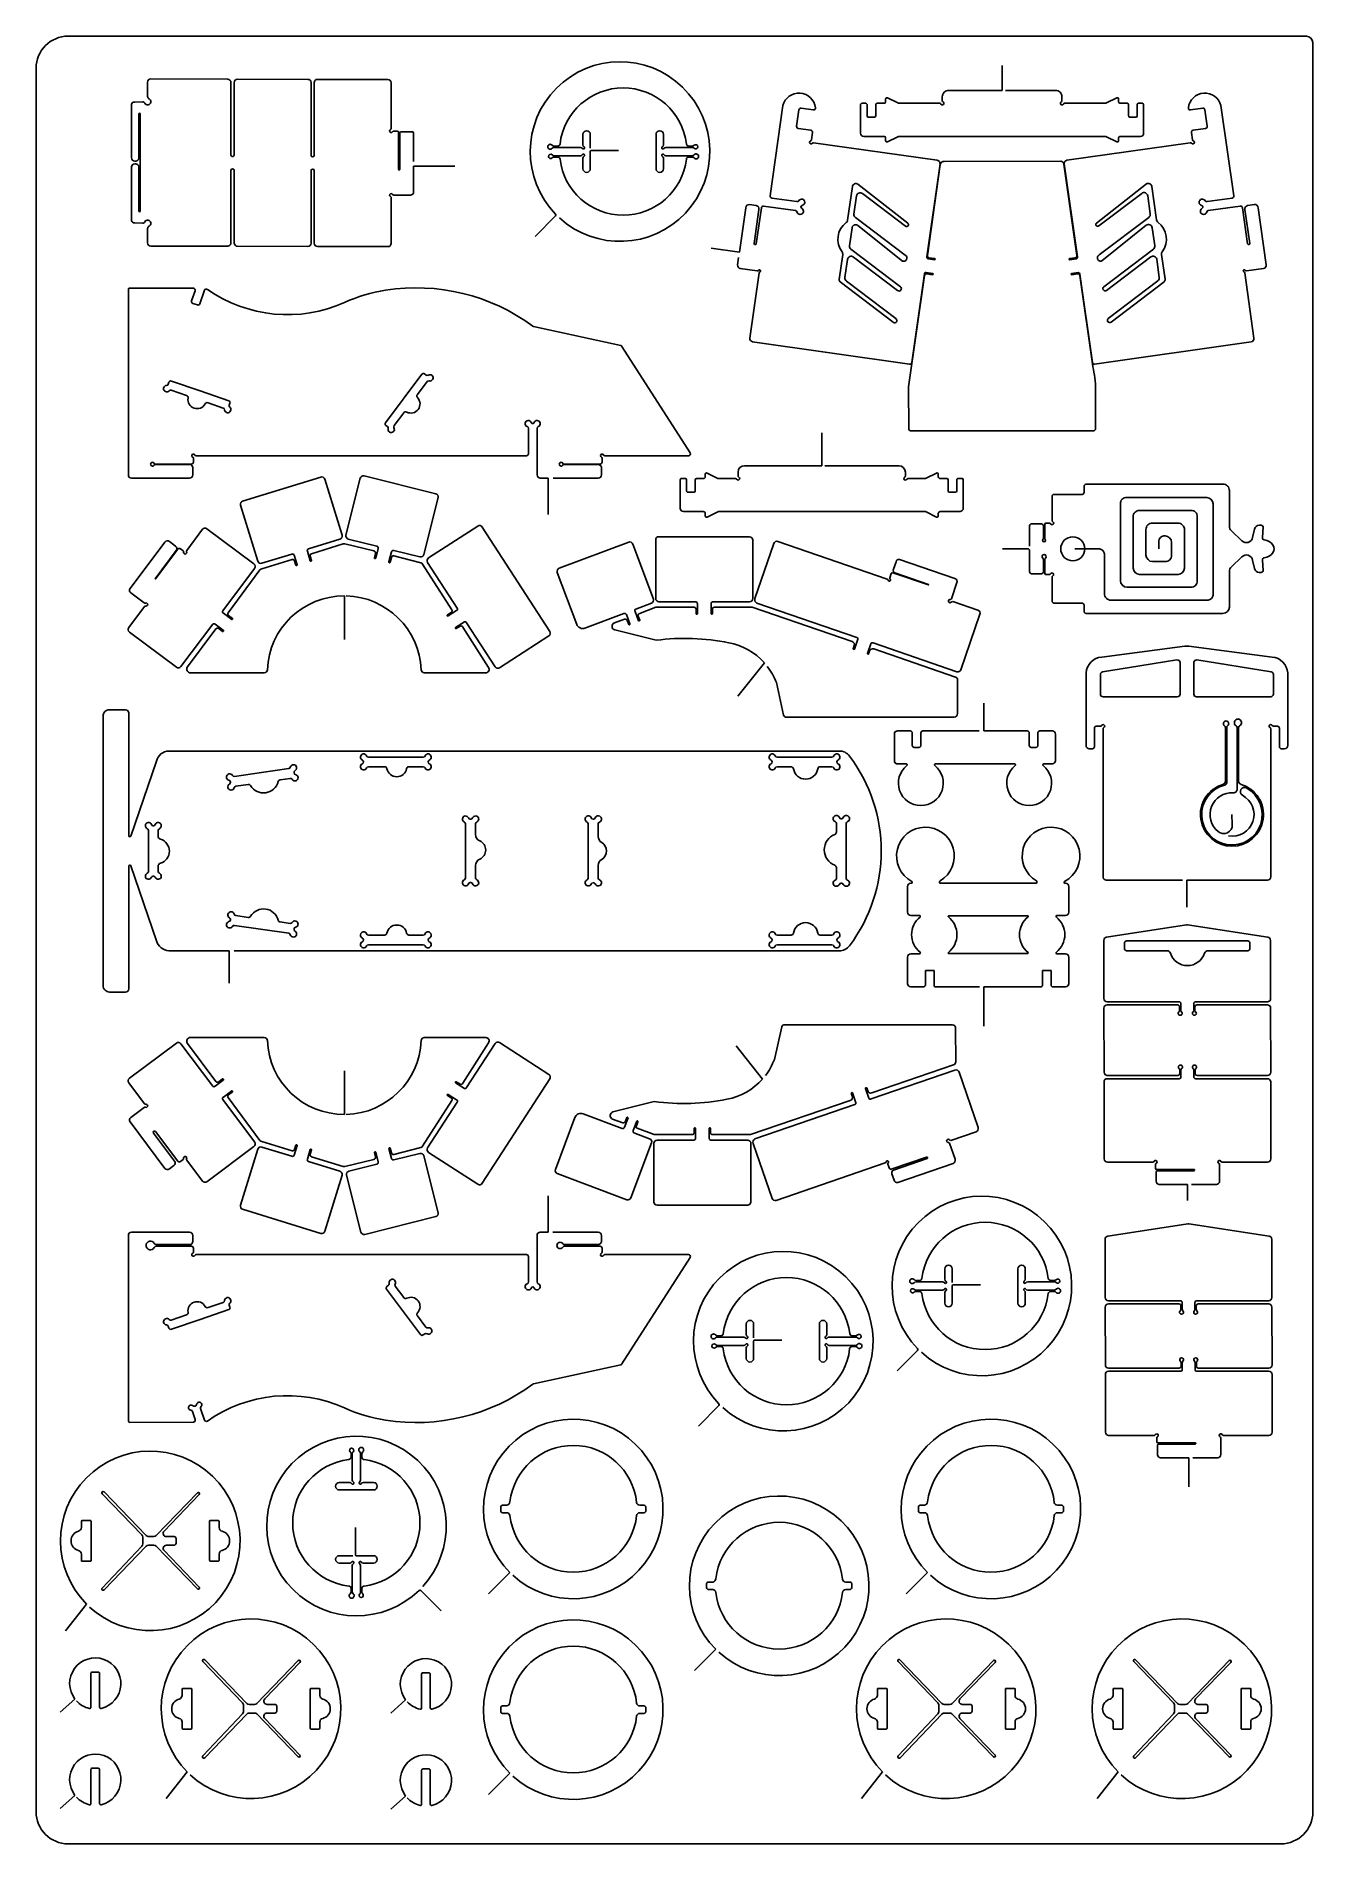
# Model space of a CAD drawing. Extents: x 0 to 199, y 0 to 282.
import ezdxf

# ---------------------------------------------------------------- set-up
doc = ezdxf.new("R2010")
doc.units = 0
doc.layers.add('WHITE', color=7, linetype='CONTINUOUS')

msp = doc.modelspace()

# ---------------------------------------------------------------- linework, layer by layer
at = {"layer": 'WHITE', "color": 7, "linetype": 'CONTINUOUS'}
for p, q in [((198.15, 281.862), (5, 281.862)), ((199.15, 5), (199.15, 280.862)), ((0, 276.862), (0, 5)), ((150.682, 273.391), (150.682, 277.278)), ((17.383998, 272.441227), (17.384, 274.684001)), ((17.885208, 275.183999), (29.885, 275.155)), ((30.384, 274.655), (30.384, 263.328)), ((30.884002, 263.327), (30.883, 274.651002)), ((31.385, 275.151), (42.385, 275.124)), ((42.884, 274.624), (42.884, 263.298)), ((43.384, 263.296), (43.383, 274.620002)), ((43.885, 275.12), (54.885, 275.096)), ((55.384, 274.596), (55.384, 267.473)), ((14.884, 262.865), (14.883889, 271.190012)), ((15.385, 271.59), (16.577978, 271.616855)), ((114.485842, 256.956992), (116.483626, 271.03661)), ((121.224031, 270.361503), (119.330142, 270.631194)), ((128.607, 266.741), (128.607, 271.191)), ((128.807, 271.391), (129.407, 271.391)), ((129.607, 271.191), (129.607, 269.441)), ((130.957, 269.441), (130.957, 271.191)), ((131.157, 271.391), (132.307, 271.391)), ((132.507, 271.591), (132.507, 272.067)), ((132.796, 272.246), (134.401, 271.444)), ((134.625, 271.391), (140.949, 271.390905)), ((141.352, 271.794), (141.352, 272.391)), ((142.352, 273.391), (150.682, 273.391)), ((151.182, 273.391), (159.013, 273.391)), ((160.013, 272.391), (160.011905, 271.794)), ((160.415, 271.391), (166.739, 271.391)), ((166.963, 271.444), (168.568, 272.246)), ((168.857, 272.067), (168.857, 271.591)), ((169.057, 271.391), (170.207, 271.391)), ((170.407, 271.191), (170.407, 269.441)), ((171.757, 269.441), (171.757, 271.191)), ((171.957, 271.391), (172.557, 271.391)), ((172.757, 271.191), (172.757, 266.741)), ((181.961781, 270.631183), (180.067986, 270.361506)), ((184.807986, 271.036506), (186.806011, 256.956968)), ((16.034005, 269.739), (16.034, 262.865)), ((16.234, 254.588), (16.234, 269.738)), ((118.990829, 270.376377), (118.62515, 267.801761)), ((129.807, 269.241), (130.757, 269.241)), ((170.607, 269.241), (171.557, 269.241)), ((182.665941, 267.801791), (182.300698, 270.379602)), ((55.787, 267.068), (56.334, 267.067)), ((56.534, 266.867), (56.534, 261.067)), ((56.733995, 261.066), (56.734, 266.766)), ((56.934, 266.966), (58.684, 266.961)), ((58.884, 266.761), (58.884, 262.297)), ((85.296, 264.902), (85.296, 266.541)), ((86.446, 266.541), (86.446, 264.416)), ((96.696, 261.191), (96.696, 266.541)), ((97.846, 266.541), (97.846, 264.902)), ((118.879724, 267.462592), (120.835861, 267.18302)), ((121.09, 266.845), (120.928261, 265.709105)), ((121.272, 265.253), (140.570861, 262.50402)), ((132.307, 266.241), (129.107, 266.241)), ((132.507, 265.564), (132.507, 266.041)), ((134.400993, 266.188013), (132.796, 265.386)), ((166.739, 266.241), (134.625, 266.241)), ((160.791, 262.505), (180.019919, 265.253576)), ((168.568, 265.386), (166.963, 266.188)), ((168.856971, 266.041029), (168.856902, 265.564)), ((172.257, 266.241), (169.056971, 266.241)), ((180.362, 265.709), (180.201, 266.845)), ((180.456, 267.184), (182.411243, 267.4627)), ((15.532, 262.365), (15.382, 262.365)), ((84.91, 263.216), (80.788251, 263.216)), ((80.788251, 263.016), (81.345, 263.016)), ((81.345, 264.716), (80.804433, 264.716)), ((80.804433, 264.516), (84.91, 264.516)), ((85.296, 261.191), (85.296, 262.83)), ((86.446, 263.866), (86.446, 261.191)), ((90.846, 264.016), (86.596, 264.016)), ((97.846, 262.83), (97.846, 261.191)), ((98.232, 264.516), (102.353749, 264.516)), ((102.337567, 263.216), (98.232, 263.216)), ((102.353813, 264.716039), (101.798, 264.716)), ((101.798, 263.016), (102.337567, 263.016)), ((141.617, 262.342), (159.823, 262.353)), ((14.884, 253.14), (14.884, 261.465)), ((15.383073, 261.965), (15.535, 261.965)), ((16.034, 261.465), (16.034, 254.588)), ((30.383998, 260.928), (30.384, 249.604)), ((30.884, 249.601), (30.884, 260.927)), ((42.884, 260.898), (42.884, 249.574)), ((43.384, 249.57), (43.384, 260.896)), ((65.295, 261.597), (58.884, 261.597)), ((58.884, 261.597), (58.884, 257.562)), ((140.995, 261.94), (138.936, 247.467)), ((139.017, 247.657), (141.036679, 261.849049)), ((160.318, 261.923), (162.35, 247.657)), ((162.427, 247.466), (160.36502, 261.938861)), ((55.384, 256.666), (55.384, 249.546)), ((58.382, 257.062), (55.787, 257.068)), ((118.659634, 256.059586), (114.739842, 256.617992)), ((126.578469, 253.170076), (127.32302, 258.40214)), ((127.97453, 256.946067), (127.572, 254.118)), ((128.183466, 258.781826), (135.949821, 252.698306)), ((135.594593, 252.244098), (128.892, 257.323)), ((173.177065, 258.811783), (165.41071, 252.728263)), ((165.765938, 252.274056), (172.468531, 257.352958)), ((173.386001, 256.976025), (173.788531, 254.147958)), ((174.782062, 253.200033), (174.037511, 258.432098)), ((186.56217, 256.617994), (182.643374, 256.05961)), ((77.849, 250.643), (81.031404, 253.825404)), ((109.697, 248.161), (110.688005, 255.114072)), ((111.265, 255.613), (112.327, 255.462)), ((112.741, 254.822), (111.99, 249.55)), ((112.336158, 249.501116), (113.129934, 255.070004)), ((113.477, 255.374), (118.4608, 254.663647)), ((119.299558, 255.293212), (119.289283, 255.22078)), ((182.013277, 255.220717), (182.002893, 255.293276)), ((182.841184, 254.663756), (187.825936, 255.374996)), ((188.173, 255.07), (188.966, 249.501)), ((189.312, 249.55), (188.561, 254.822)), ((188.975, 255.462), (190.038, 255.613)), ((190.614, 255.114), (191.882957, 246.204502)), ((16.578088, 252.707493), (15.381904, 252.740879)), ((17.384, 249.634), (17.384, 251.878774)), ((127.265243, 251.970108), (126.867, 249.168)), ((127.793922, 253.578897), (135.531, 247.715)), ((135.125, 246.796), (128.195, 252.338)), ((173.566609, 253.608854), (165.829531, 247.744958)), ((166.235531, 246.825958), (173.165531, 252.367958)), ((174.095287, 252.000065), (174.493531, 249.197958)), ((29.882, 249.104), (17.882, 249.134)), ((42.382, 249.074), (31.382, 249.101)), ((54.882, 249.046), (43.882, 249.07)), ((105.289, 248.788), (109.697, 248.161)), ((127.088922, 248.628897), (134.826, 242.765)), ((174.271609, 248.658854), (166.534531, 242.794958)), ((109.42004, 246.204502), (109.584, 247.369)), ((112.48804, 245.262502), (109.84404, 245.638502)), ((125.264, 243.939), (125.813, 247.793)), ((126.56453, 247.046067), (126.163, 244.218)), ((134.381671, 242.193864), (127.482, 247.423)), ((139.191, 247.127), (140.135, 246.993)), ((140.163, 247.191), (139.272, 247.318)), ((162.095, 247.318), (161.204, 247.191)), ((161.232, 246.993), (162.247, 247.138)), ((166.978859, 242.223822), (173.878531, 247.452958)), ((174.796001, 247.076025), (175.197531, 244.247958)), ((176.096531, 243.968958), (175.547531, 247.822958)), ((191.457957, 245.638502), (188.81496, 245.262487)), ((24.523, 242.568), (14.584, 242.592)), ((111.326, 234.783), (112.776839, 244.96353)), ((133.676671, 237.246864), (125.426493, 243.541338)), ((126.384, 243.679), (134.121, 237.815)), ((136.101, 227.194), (138.573, 244.539)), ((138.558857, 244.81802), (136.589, 230.983)), ((139.832, 244.864), (138.815, 245.009)), ((138.913, 244.793), (139.804, 244.666)), ((162.55, 245.009), (161.535, 244.865)), ((161.563, 244.667), (162.453842, 244.79412)), ((162.794, 244.539), (164.755, 230.763)), ((164.775, 230.983), (162.815, 244.744)), ((174.976531, 243.708958), (167.239531, 237.844958)), ((167.683859, 237.276822), (175.934037, 243.571296)), ((188.525957, 244.963502), (189.964, 234.781)), ((14.384, 242.392), (14.384, 213.442)), ((24.257595, 240.572736), (24.807, 242.17)), ((25.15327, 239.947539), (24.443752, 240.191453)), ((26.257, 242.236), (25.534513, 240.133739)), ((91.201, 233.621), (77.590863, 236.577456)), ((136.25, 230.728), (111.75, 234.217)), ((189.516, 234.202), (165.114, 230.728)), ((102.015898, 216.904934), (91.38, 233.493)), ((60.154, 229.152), (54.484, 221.592)), ((60.820704, 229.026972), (60.574, 229.212)), ((20.619533, 227.608845), (20.719908, 227.900823)), ((23.452875, 225.850637), (21.07977, 226.666419)), ((21.101125, 228.087003), (25.57, 226.551)), ((25.57, 226.551), (30.037867, 225.015021)), ((59.463, 225.982), (60.968877, 227.988817)), ((136.111, 220.642), (136.097903, 227.151)), ((165.258, 227.23), (165.258, 220.642)), ((29.181225, 223.881568), (26.809, 224.697)), ((30.224038, 224.633788), (30.123669, 224.341824)), ((55.828972, 221.135296), (57.334, 223.142)), ((54.544, 221.172), (54.790704, 220.986972)), ((76.784, 216.742), (76.784, 220.70038)), ((77.454828, 221.441995), (77.463184, 221.441995)), ((78.134, 220.70038), (78.134, 213.442)), ((122.546, 214.886), (122.546, 220.021)), ((164.958, 220.342), (136.411, 220.342)), ((18.459, 215.142), (24.234, 215.142)), ((23.934, 215.092), (18.459, 215.092)), ((24.434, 213.442), (24.434, 214.592)), ((24.534, 215.442), (24.534, 216.039)), ((24.937, 216.442), (76.484, 216.442)), ((82.209, 215.142), (87.984, 215.142)), ((87.684, 215.092), (82.209, 215.092)), ((88.184, 213.442), (88.184, 214.442)), ((88.284, 215.442), (88.284, 216.039)), ((88.687, 216.442), (101.764, 216.442)), ((110.496, 214.886), (122.546, 214.886)), ((123.046, 214.886), (134.597, 214.886)), ((14.884, 212.942), (23.934, 212.942)), ((44.395, 213.121), (32.208, 209.371)), ((47.711, 204.045), (45.02, 212.79)), ((50.551, 212.938), (48.331, 204.062)), ((62.332, 210.508), (51.157, 213.302)), ((78.634, 212.942), (79.872, 212.942)), ((79.872, 212.942), (79.872, 207.251)), ((80.672, 212.942), (87.684, 212.942)), ((100.471, 208.236), (100.471, 212.686)), ((100.671, 212.886), (101.271, 212.886)), ((101.471, 212.686), (101.471, 210.936)), ((102.821, 210.936), (102.821, 212.686)), ((103.021, 212.886), (104.071, 212.886)), ((104.371, 213.186), (104.371, 213.562)), ((104.661, 213.741), (106.329, 212.907)), ((106.419, 212.886), (109.093, 212.885905)), ((109.496, 213.289), (109.496, 213.886)), ((135.597, 213.886), (135.595905, 213.289)), ((136, 212.886), (138.603, 212.886)), ((138.827, 212.939), (140.432, 213.741)), ((140.721, 213.562), (140.721, 213.186)), ((141.021, 212.886), (142.071, 212.886)), ((142.271, 212.686), (142.271, 210.936)), ((143.621, 210.936), (143.621, 212.686)), ((143.821, 212.886), (144.421, 212.886)), ((144.621, 212.686), (144.621, 208.236)), ((163.471, 210.7), (163.471, 211.7)), ((163.771, 212), (185.121, 212)), ((31.877, 208.746), (34.568, 200.001)), ((60.477, 201.025), (62.696, 209.902)), ((101.671, 210.736), (102.621, 210.736)), ((142.471, 210.736), (143.421, 210.736)), ((158.471, 206.328), (158.471, 210.1)), ((158.771, 210.4), (163.171, 210.4)), ((169.121, 196.925), (169.121, 208.925)), ((170.121, 209.925), (182.596, 209.925)), ((183.596, 208.925), (183.596, 194.925)), ((186.121, 211), (186.121, 205.441318)), ((104.071, 207.736), (100.971, 207.736)), ((104.371, 207.06), (104.371, 207.436)), ((106.328957, 207.715087), (104.661, 206.881)), ((138.603, 207.736), (106.419, 207.736)), ((140.432, 206.881), (138.827, 207.683)), ((140.720958, 207.436042), (140.720905, 207.06)), ((144.121, 207.736), (141.020958, 207.736)), ((155.271, 205.825), (156.821, 205.825)), ((157.521, 205.925), (158.068, 205.924905)), ((171.121, 198.925), (171.121, 206.925)), ((172.121, 207.925), (180.121, 207.925)), ((174.121, 205.925), (178.121, 205.925)), ((181.121, 206.925), (181.121, 196.925)), ((20.084, 202.986), (14.654, 195.746)), ((21.764, 202.351), (20.784, 203.086)), ((25.944, 204.966), (23.485, 201.688)), ((33.964, 199.575), (26.644, 205.066)), ((42.504, 201.92), (47.38, 203.42)), ((48.694941, 203.454764), (53.128, 202.347)), ((68.896, 205.468), (61.216, 200.499)), ((80.123839, 189.032248), (69.587, 205.32)), ((92.428, 202.959), (81.579, 198.891)), ((96.639, 203.313), (96.639, 194.163)), ((111.289, 203.813), (97.139, 203.813)), ((111.789, 194.163), (111.789, 203.313)), ((132.747946, 197.218844), (115.717, 203.074)), ((154.971, 202.354935), (154.971, 205.525)), ((157.121, 205.525), (157.121, 203.562882)), ((157.321, 203.562882), (157.321, 205.725)), ((173.121, 200.925), (173.121, 204.925)), ((175.121, 201.925), (175.121, 203.125)), ((175.921, 203.925), (176.121, 203.925)), ((179.121, 204.925), (179.121, 198.925)), ((186.435936, 204.712835), (188.090269, 203.157104)), ((189.75564, 203.688106), (190.021763, 205.009158)), ((190.791465, 205.591076), (191.100819, 205.591112)), ((191.394016, 205.354602), (191.275146, 203.641234)), ((18.579, 197.271), (21.864, 201.651)), ((22.083, 201.861), (18.618, 197.241)), ((22.921, 201.608), (22.503, 201.921)), ((39.935, 200.24), (35.192, 198.78)), ((35.193, 199.67), (39.875719, 201.111914)), ((40.251, 200.913), (40.707, 199.431)), ((42.762, 200.063), (42.305086, 201.544719)), ((42.747, 200.791), (42.953, 200.122)), ((47.903, 202.692), (42.946, 201.166)), ((52.654869, 201.588018), (48.172, 202.699)), ((52.776, 200.528), (52.946, 201.207)), ((53.346, 201.983), (52.97, 200.48)), ((55.038, 199.885), (55.432, 201.462)), ((55.42, 200.589), (55.232, 199.837)), ((59.989936, 199.754744), (55.784, 200.807)), ((55.796, 201.68), (59.871, 200.661)), ((96.283671, 194.099876), (93.072, 202.666)), ((115.080106, 202.763308), (112.131, 194.181)), ((143.321894, 197.284693), (134.669, 200.26)), ((154.671, 201.925), (150.719, 201.925)), ((154.971, 198.325), (154.971, 201.625)), ((157.121, 200.256239), (157.121, 198.325)), ((157.321, 198.125), (157.321, 200.256239)), ((165.646, 201.925), (162.043263, 201.925)), ((166.646, 194.925), (166.646, 200.925)), ((177.121, 202.925), (177.121, 200.925)), ((188.090219, 200.692449), (186.435818, 199.13615)), ((190.021763, 198.840842), (189.755707, 200.161558)), ((191.275146, 200.208766), (191.394016, 198.495398)), ((29.099, 192.255), (34.064, 198.875)), ((34.879, 198.648), (29.944, 191.966)), ((40.516, 199.372), (40.31, 200.041)), ((64.832, 192.419), (60.29, 199.539)), ((61.067, 199.807), (65.697, 192.651)), ((81.286, 198.247), (84.323, 190.149)), ((133.392, 198.082), (133.165, 197.423)), ((139.202, 196.296), (133.646, 198.206)), ((134.128, 199.917), (133.73, 198.758)), ((133.945796, 198.155569), (139.217864, 196.342687)), ((156.821, 198.025), (155.271, 198.025)), ((158.068, 197.925), (157.521, 197.925)), ((158.471, 193.75), (158.471, 197.522)), ((178.121, 197.925), (172.121, 197.925)), ((176.121, 199.925), (174.121, 199.925)), ((186.121, 198.407778), (186.121, 192.85)), ((191.100819, 198.258888), (190.791465, 198.258924)), ((14.754, 195.046), (16.831, 193.488)), ((48.074, 194.586), (48.074, 187.767)), ((142.763844, 194.123102), (143.632, 196.65)), ((180.121, 195.925), (170.121, 195.925)), ((16.91179, 192.923157), (14.454, 189.646)), ((30.504, 190.921), (29.204, 191.895)), ((64.156, 191.624), (64.743, 192.004)), ((65.568, 192.3), (64.265, 191.456)), ((85.611, 189.563), (91.684, 191.841)), ((93.973, 190.722), (93.426808, 192.174353)), ((93.533, 192.534), (95.991, 193.456)), ((96.688, 192.809), (94.02, 191.808)), ((102.639, 192.813), (96.688, 192.809)), ((97.139, 193.663), (102.914, 193.663)), ((102.939, 191.813), (102.939, 192.513)), ((103.139, 193.363), (103.139, 191.813)), ((105.289, 191.813), (105.289, 193.363)), ((105.489, 192.513), (105.489, 191.813)), ((105.514, 193.663), (111.289, 193.663)), ((111.714, 192.813), (105.789, 192.813)), ((127.290894, 187.462693), (111.714, 192.813)), ((112.421644, 193.472149), (128.021, 188.111)), ((146.912894, 192.349693), (142.967, 193.706)), ((144.252693, 183.060106), (147.223, 191.715)), ((163.171, 193.45), (158.771, 193.45)), ((163.471, 192.15), (163.471, 193.15)), ((185.121, 191.85), (163.771, 191.85)), ((182.596, 193.925), (167.646, 193.925)), ((14.554, 188.946), (21.874, 183.455)), ((22.574, 183.555), (27.538502, 190.175501)), ((28.054, 189.446), (23.599, 183.506)), ((27.914, 190.175), (29.153732, 189.245079)), ((29.094, 189.041), (28.474, 189.506)), ((30.004, 191.546), (30.563732, 191.125079)), ((65.432, 189.651), (66.797, 190.534)), ((66.129, 189.864), (65.542, 189.483)), ((70.559, 183.433), (66.567, 189.702)), ((67.15, 190.405), (71.605, 183.521)), ((91.796, 190.974), (90.192, 190.372)), ((90.272, 189.274), (96.713945, 187.66342)), ((92.07, 191.665), (92.615, 190.213)), ((92.428, 190.143), (92.208, 190.728)), ((93.914, 191.448), (94.16, 190.792)), ((72.295248, 183.373161), (79.976, 188.342)), ((127.439, 186.355), (127.601, 186.828)), ((128.156, 187.827), (127.628, 186.29)), ((129.661, 185.591), (130.189, 187.128)), ((130.551, 187.241), (143.618, 182.75)), ((143.401, 181.925), (130.648, 186.309)), ((179.185984, 186.722126), (166.211, 185.043)), ((192.797908, 185.041749), (179.823, 186.722)), ((113.594, 184.144), (109.472, 178.952)), ((130.013, 185.999), (129.85, 185.526)), ((172.15, 183.676), (166.362, 182.756)), ((177.937, 184.597), (172.15, 183.676)), ((178.429, 179.263), (178.429, 184.177)), ((180.57869, 184.177), (180.579, 179.263)), ((192.646, 182.756), (181.071, 184.597)), ((24.059, 182.586), (35.569, 182.586)), ((60.549, 182.586), (70.14, 182.586)), ((115.466, 181.068), (116.593, 175.988)), ((143.713005, 176.23793), (143.739, 181.452)), ((163.778745, 182.563014), (163.779, 171.263)), ((166.00369, 182.336), (166.004, 179.263)), ((193.004, 179.263), (193.004, 182.336)), ((195.229, 171.263), (195.229, 182.563)), ((147.824, 173.538), (147.838, 177.841)), ((166.429, 178.838), (178.004, 178.838)), ((181.004, 178.838), (192.579, 178.838)), ((10.457, 175.822), (10.457, 133.822)), ((13.956, 176.827), (11.457, 176.822)), ((14.457, 157.172), (14.457, 176.327)), ((117.061, 175.663), (143.214, 175.663)), ((133.876, 173.038), (133.876, 168.888)), ((136.351, 173.538), (134.376, 173.538)), ((136.651, 171.263), (136.651, 173.238)), ((138.001, 173.238), (138.001, 171.263)), ((147.124, 173.538), (138.301, 173.538)), ((154.601, 173.538), (147.824, 173.538)), ((154.901, 171.263), (154.901, 173.238)), ((156.251, 173.238), (156.251, 171.263)), ((158.526, 173.538), (156.551, 173.538)), ((159.026, 168.888), (159.026, 173.038)), ((165.069, 171.063), (165.069, 173.963)), ((165.369, 174.263), (166.026, 174.263)), ((166.429, 173.86), (166.429, 150.763)), ((185.509, 174.071575), (185.509, 165.739)), ((185.70868, 165.473), (185.708993, 174.071582)), ((187.359, 174.052796), (187.359, 164.469)), ((187.559, 165.739), (187.559, 174.052796)), ((192.579, 150.763), (192.579, 173.86)), ((192.982, 174.263), (193.639, 174.263)), ((193.939, 173.963), (193.939, 171.063)), ((125.277, 170.397), (20.722, 170.397)), ((60.39038, 169.447), (51.82362, 169.447)), ((124.14038, 169.447), (115.57362, 169.447)), ((137.701, 170.963), (136.951, 170.963)), ((155.951, 170.963), (155.201, 170.963)), ((164.279, 170.763), (164.769, 170.763)), ((194.239, 170.763), (194.729, 170.763)), ((18.766821, 168.818039), (14.753, 157.139)), ((35.160858, 167.05498), (30.921054, 166.444666)), ((39.400905, 167.663623), (35.160858, 167.05498)), ((40.24892, 166.970686), (40.239768, 167.034818)), ((51.082, 168.70538), (51.082028, 168.688631)), ((51.82362, 167.947), (54.348, 167.947)), ((58.158, 167.947), (60.39038, 167.947)), ((61.132, 168.68862), (61.131981, 168.705373)), ((114.832, 168.70538), (114.831934, 168.688593)), ((115.57362, 167.947), (117.768, 167.947)), ((122.294, 167.947), (124.14038, 167.947)), ((124.881978, 168.688601), (124.881976, 168.705304)), ((134.376, 168.388), (135.72, 168.388)), ((140.281, 168.388), (152.62, 168.388)), ((157.181, 168.388), (158.526, 168.388)), ((30.291768, 165.604818), (30.30092, 165.540686)), ((31.139741, 164.912167), (33.08362, 165.191979)), ((38.059687, 165.906504), (39.619624, 166.130906)), ((17.532, 158.01038), (17.532, 151.63362)), ((18.29038, 158.752), (18.27362, 158.752)), ((19.031987, 157.126711), (19.032, 158.01038)), ((66.982, 150.61362), (66.982, 159.03038)), ((67.72362, 159.772), (67.79038, 159.771999)), ((68.532, 159.03038), (68.532, 157.38)), ((86.132, 150.59362), (86.132, 159.05038)), ((86.87362, 159.792), (86.940379, 159.791997)), ((87.682, 159.05038), (87.682, 157.065)), ((124.824, 157.74), (124.824, 159.10538)), ((125.56562, 159.847), (125.632382, 159.847004)), ((126.374, 159.10538), (126.374, 150.53862)), ((186.586055, 158.924006), (186.532827, 160.477564)), ((14.457, 133.322), (14.457, 152.472)), ((14.753, 152.505), (18.767, 140.827)), ((19.032, 151.63362), (19.031963, 152.425282)), ((68.532, 152.547), (68.532, 150.61362)), ((87.682, 152.551), (87.682, 150.59362)), ((124.824, 150.53862), (124.824, 152.226)), ((18.27362, 150.892), (18.29038, 150.892)), ((67.79038, 149.872), (67.72362, 149.872)), ((86.94038, 149.852), (86.873619, 149.851999)), ((125.63238, 149.797), (125.565623, 149.797007)), ((136.436, 149.77), (136.517, 149.77)), ((141.096, 149.77), (155.926, 149.77)), ((160.505, 149.77), (160.586, 149.77)), ((166.929, 150.263), (178.804, 150.263)), ((179.504, 146.06), (179.504, 150.263)), ((179.504, 150.263), (192.079, 150.263)), ((135.936, 145.27), (135.936, 149.27)), ((161.086, 149.27), (161.086, 145.27)), ((30.302388, 144.105103), (30.292859, 144.039026)), ((33.086247, 144.454128), (31.14232, 144.733595)), ((137.781, 144.77), (136.436, 144.77)), ((154.681, 144.695), (142.341, 144.695)), ((160.586, 144.77), (159.241, 144.77)), ((30.921074, 143.199479), (39.400926, 141.980521)), ((39.622139, 143.514413), (38.062247, 143.738128)), ((40.240859, 142.609026), (40.250388, 142.675103)), ((51.082002, 140.938621), (51.082, 140.95538)), ((51.82362, 141.697), (54.348, 141.697)), ((58.158, 141.697), (60.39038, 141.697)), ((61.132018, 140.955387), (61.132, 140.93862)), ((114.832, 140.93862), (114.831995, 140.955382)), ((115.57362, 141.697), (117.768, 141.697)), ((122.294, 141.697), (124.14038, 141.697)), ((124.882, 140.95538), (124.881979, 140.938628)), ((179.465, 143.293), (166.969, 141.37)), ((192.121, 141.37), (179.617, 143.293)), ((20.722, 139.247), (30.102, 139.247)), ((30.102, 139.247), (30.102, 134.201)), ((30.902, 139.247), (125.277, 139.247)), ((60.39038, 140.197), (51.82362, 140.197)), ((124.14038, 140.197), (115.57362, 140.197)), ((135.936, 134.12), (135.936, 138.27)), ((136.436, 138.77), (137.781, 138.77)), ((142.340981, 138.843575), (154.681, 138.845)), ((159.241, 138.77), (160.586, 138.77)), ((161.086, 138.27), (161.086, 134.12)), ((166.545, 140.875), (166.56, 131.804)), ((169.767395, 140.479605), (169.768606, 139.559605)), ((189.017394, 140.78), (170.067395, 140.78)), ((170.068606, 139.26), (176.38, 139.26)), ((182.792, 139.26), (189.018605, 139.26)), ((189.318605, 139.560395), (189.317394, 140.480395)), ((192.56, 131.806), (192.545, 140.877)), ((140.061, 136.195), (138.711, 136.195)), ((138.711, 136.195), (138.711, 133.92)), ((140.061, 133.92), (140.061, 136.195)), ((158.311, 136.195), (156.961, 136.195)), ((156.961, 136.195), (156.961, 133.92)), ((158.311, 133.92), (158.311, 136.195)), ((11.457, 132.822), (13.957, 132.822)), ((138.411, 133.62), (136.436, 133.62)), ((147.138, 133.62), (140.361, 133.62)), ((156.661, 133.62), (147.838, 133.62)), ((147.838, 133.62), (147.838, 127.501)), ((160.586, 133.62), (158.611, 133.62)), ((166.562, 130.304), (166.577, 120.304)), ((167.06, 131.305), (178.261, 131.305)), ((178.062, 130.805), (167.062, 130.805)), ((178.363, 129.805), (178.362, 130.506)), ((178.561, 131.006), (178.563, 129.805)), ((180.563, 129.805), (180.561, 131.005)), ((180.762, 130.505), (180.763, 129.805)), ((180.861, 131.305), (192.06, 131.305)), ((192.062, 130.805), (181.062, 130.805)), ((192.577, 120.306), (192.562, 130.306)), ((115.173, 122.323), (116.3, 127.403)), ((116.768, 127.728), (142.922, 127.728)), ((143.422, 127.153), (143.446, 121.939)), ((14.554, 119.368), (21.874, 124.858)), ((22.574, 124.758), (27.539, 118.138)), ((28.054, 118.868), (23.599, 124.808)), ((24.059, 125.728), (35.569, 125.728)), ((60.549, 125.728), (70.139971, 125.727253)), ((70.559, 124.881), (66.567, 118.612)), ((67.15, 117.909), (71.604296, 124.793457)), ((72.296, 124.941), (79.976, 119.972)), ((113.301704, 119.247264), (109.179, 124.439)), ((143.109, 121.466), (130.355, 117.082)), ((16.912, 115.39), (14.454, 118.668)), ((27.913501, 118.138499), (29.154, 119.068)), ((29.093729, 119.273921), (28.474, 118.808)), ((48.074, 113.728), (48.074, 120.546)), ((65.432, 118.663), (66.797, 117.78)), ((66.129, 118.45), (65.542, 118.83)), ((80.125, 119.28), (69.587, 102.993)), ((130.257805, 116.150374), (143.325, 120.641)), ((143.961, 120.331), (146.93, 111.676)), ((166.579, 118.804), (166.594, 106.804)), ((167.077, 119.805), (178.08, 119.805)), ((178.279, 119.305), (167.079, 119.305)), ((178.38, 120.105), (178.381, 120.805)), ((178.581, 120.805), (178.579, 119.605)), ((180.579, 119.606), (180.581, 120.805)), ((180.781, 120.805), (180.78, 120.106)), ((192.079, 119.305), (180.879, 119.305)), ((181.08, 119.805), (192.077, 119.805)), ((192.594, 106.806), (192.579, 118.806)), ((29.098579, 116.05777), (34.064, 109.438)), ((30.503729, 117.393921), (29.204, 116.418)), ((34.879, 109.666), (29.944, 116.348)), ((30.004, 116.768), (30.564, 117.188)), ((64.832, 115.895), (60.29, 108.774)), ((61.067, 108.506), (65.697, 115.662)), ((64.156, 116.69), (64.743, 116.31)), ((65.568, 116.014), (64.265, 116.857)), ((89.98, 114.117), (96.422, 115.728)), ((126.998, 115.928), (111.422, 110.578)), ((127.146, 117.036), (127.308412, 116.562799)), ((127.862433, 115.563798), (127.335, 117.101)), ((129.368, 117.8), (129.897, 116.263)), ((129.72, 117.392), (129.558, 117.865)), ((14.754, 113.268), (16.831, 114.826)), ((80.994, 105.144), (84.030672, 113.242123)), ((85.318, 113.828), (91.392, 111.55)), ((91.503, 112.417), (89.898756, 113.018383)), ((91.778, 111.726), (92.322, 113.178)), ((92.135, 113.248), (91.91506, 112.663237)), ((112.129, 109.918), (127.729, 115.28)), ((20.084, 105.328), (14.654, 112.568)), ((18.303586, 110.83644), (21.588586, 106.45644)), ((22.083, 106.453), (18.618, 111.073)), ((93.68, 112.669), (93.136, 111.216)), ((93.241, 110.857), (95.699, 109.935)), ((93.622, 111.943), (93.867, 112.599)), ((96.395, 110.582), (93.727, 111.583)), ((102.347, 110.578), (96.395, 110.582)), ((102.647, 111.578), (102.647, 110.878)), ((102.84686, 110.02798), (102.847, 111.578)), ((104.997, 111.578), (104.997, 110.028)), ((105.197, 110.878), (105.197, 111.578)), ((111.422, 110.578), (105.497, 110.578)), ((146.62, 111.041), (142.675, 109.685)), ((33.964, 108.738), (26.644, 103.248)), ((31.877, 99.567), (34.568, 108.313)), ((39.935, 108.074), (35.192, 109.533)), ((35.193, 108.644), (39.876, 107.203)), ((40.250086, 107.40128), (40.707, 108.883)), ((40.516, 108.941), (40.309719, 108.272087)), ((42.762, 108.25), (42.306, 106.769)), ((42.747, 107.522), (42.953, 108.191)), ((47.903, 105.622), (42.946, 107.147)), ((52.776, 107.786), (52.946, 107.107)), ((53.345059, 106.329764), (52.97, 107.834)), ((55.037762, 108.427941), (55.432, 106.852)), ((55.42, 107.725), (55.232, 108.477)), ((59.99, 108.558), (55.784, 107.507)), ((55.796, 106.634), (59.871, 107.652)), ((60.477, 107.288), (62.695764, 98.411941)), ((68.896, 102.845), (61.215249, 107.813839)), ((95.991, 109.291), (92.779, 100.725)), ((96.347, 100.078), (96.347, 109.228)), ((96.847, 109.728), (102.622, 109.728)), ((105.221858, 109.727021), (110.997, 109.728)), ((111.497, 109.228), (111.497, 100.078)), ((114.789, 100.628), (111.839, 109.21)), ((142.471, 109.268), (143.339412, 106.740799)), ((21.488586, 105.75644), (20.784, 105.228)), ((22.921, 106.706), (22.503, 106.393)), ((25.944, 103.348), (23.485, 106.625)), ((42.504, 106.394), (47.38, 104.894)), ((52.655, 106.725), (48.172, 105.615)), ((48.792, 104.883), (53.128, 105.967)), ((92.135, 100.432), (81.286, 104.5)), ((132.456, 106.172), (115.423799, 100.317588)), ((133.099, 105.309), (132.871873, 105.96761)), ((138.908917, 107.095331), (133.353, 105.185)), ((133.836, 103.474), (133.49707, 104.458813)), ((133.71307, 105.060813), (138.98507, 106.873813)), ((143.029, 106.106), (134.387928, 103.135215)), ((167.094, 106.305), (174.192, 106.305)), ((174.596, 105.902), (174.597, 105.355)), ((174.698, 104.655), (174.7, 103.304)), ((174.797, 105.155), (180.597, 105.155)), ((180.597, 104.955), (174.998, 104.955)), ((184.6, 103.306), (184.596, 105.902)), ((184.998, 106.305), (192.094, 106.305)), ((47.711, 104.269), (45.02, 95.523)), ((50.648, 95.4), (48.428, 104.276)), ((175.2, 102.805), (179.601, 102.805)), ((179.601, 102.805), (179.608, 100.293)), ((180.201, 102.805), (184.1, 102.805)), ((44.395, 95.192), (32.208, 98.942)), ((79.872, 95.372), (79.872, 101.062)), ((110.997, 99.578), (96.847, 99.578)), ((62.332, 97.805), (51.254, 95.036)), ((167.171, 94.749), (179.667, 96.671)), ((179.819, 96.671), (192.323, 94.748)), ((14.384, 65.922), (14.384, 94.872)), ((14.884, 95.372), (23.934, 95.372)), ((23.934, 93.439951), (18.703229, 93.439951)), ((18.703229, 93.172), (24.234, 93.172)), ((24.434, 94.872), (24.434, 93.939951)), ((78.134, 87.61362), (78.134, 94.872)), ((78.634, 95.372), (79.872, 95.372)), ((80.572, 95.372), (87.684, 95.372)), ((87.684, 93.439951), (82.414593, 93.439951)), ((82.414593, 93.172), (87.984, 93.172)), ((88.184, 94.872), (88.184, 94.089951)), ((166.762, 85.182), (166.747, 94.254)), ((192.747, 94.255), (192.762, 85.184)), ((24.534, 92.872), (24.532905, 92.275)), ((24.937, 91.872), (76.484, 91.872)), ((76.784, 91.572), (76.784, 87.61362)), ((88.284, 92.872), (88.282905, 92.275)), ((88.687, 91.872), (101.764, 91.872)), ((102.016, 91.409), (91.379912, 74.821057)), ((137.796883, 87.838329), (137.256316, 87.838329)), ((137.256316, 87.638329), (141.361883, 87.638329)), ((141.747883, 88.024329), (141.747883, 89.663329)), ((142.897883, 89.663329), (142.897883, 87.538329)), ((153.147883, 84.313329), (153.147883, 89.663329)), ((154.297883, 89.663329), (154.297883, 88.024329)), ((154.683883, 87.638329), (158.805632, 87.638329)), ((158.805696, 87.838367), (158.249883, 87.838329)), ((54.664, 86.482), (59.974, 79.402)), ((54.970704, 87.087028), (54.724, 86.902)), ((57.334, 85.172), (56.008972, 86.938704)), ((141.361883, 86.338329), (137.240134, 86.338329)), ((137.240134, 86.138329), (137.796883, 86.138329)), ((141.747883, 84.313329), (141.747883, 85.952329)), ((142.897883, 86.988329), (142.897883, 84.313329)), ((147.297883, 87.138329), (143.047883, 87.138329)), ((154.297883, 85.952329), (154.297883, 84.313329)), ((158.78945, 86.338329), (154.683883, 86.338329)), ((158.249883, 86.138329), (158.78945, 86.138329)), ((178.463, 84.683), (167.262, 84.683)), ((192.262, 84.683), (181.063, 84.683)), ((21.079793, 81.647514), (23.453, 82.463)), ((25.569691, 81.763893), (21.101155, 80.227089)), ((30.0378, 83.298997), (25.569691, 81.763893)), ((26.808884, 83.617338), (29.181204, 84.432493)), ((30.123675, 83.972158), (30.224026, 83.680249)), ((60.788877, 80.565183), (59.463, 82.332)), ((166.779, 74.682), (166.765, 83.682)), ((167.265, 84.183), (178.264, 84.183)), ((178.564, 83.884), (178.564759, 83.351983)), ((178.764719, 83.351501), (178.763, 84.384)), ((180.763, 84.383), (180.764718, 83.352021)), ((180.964759, 83.351538), (180.964, 83.883)), ((181.264, 84.183), (192.265, 84.183)), ((192.765, 83.684), (192.779, 74.684)), ((20.719883, 80.413249), (20.619527, 80.705173)), ((60.394, 79.342), (60.640704, 79.527028)), ((106.818177, 79.223392), (106.27761, 79.223392)), ((106.27761, 79.023392), (110.383177, 79.023392)), ((110.769177, 79.409392), (110.769177, 81.048392)), ((111.919177, 81.048392), (111.919177, 78.923392)), ((122.169177, 75.698392), (122.169177, 81.048392)), ((123.319177, 81.048392), (123.319177, 79.409392)), ((123.705177, 79.023392), (127.826926, 79.023392)), ((127.82699, 79.223431), (127.271177, 79.223392)), ((110.383177, 77.723392), (106.261428, 77.723392)), ((106.261428, 77.523392), (106.818177, 77.523392)), ((110.769177, 75.698392), (110.769177, 77.337392)), ((111.919177, 78.373392), (111.919177, 75.698392)), ((116.319177, 78.523392), (112.069177, 78.523392)), ((123.319177, 77.337392), (123.319177, 75.698392)), ((127.810744, 77.723392), (123.705177, 77.723392)), ((127.271177, 77.523392), (127.810744, 77.523392)), ((134.300883, 73.765329), (137.483287, 76.947733)), ((91.201, 74.693), (77.591, 71.736)), ((178.282, 74.183), (167.279, 74.183)), ((167.282, 73.683), (178.481, 73.683)), ((178.582759, 75.014016), (178.582, 74.483)), ((178.781, 73.983), (178.782719, 75.014499)), ((180.782718, 75.013979), (180.781, 73.984)), ((180.982, 74.484), (180.982759, 75.014463)), ((181.081, 73.683), (192.282, 73.683)), ((192.279, 74.183), (181.282, 74.183)), ((166.797, 64.182), (166.782, 73.182)), ((192.782, 73.184), (192.797, 64.184)), ((24.838756, 68.257807), (24.758244, 68.230193)), ((26.257, 66.078), (25.642634, 67.864907)), ((103.322177, 65.150392), (106.504581, 68.332797)), ((24.523, 65.746), (14.584, 65.722)), ((24.365714, 67.426935), (24.807, 66.144)), ((174.394, 63.683), (167.297, 63.683)), ((174.799, 62.733), (174.798, 63.28)), ((174.902, 60.682), (174.9, 62.033)), ((180.799, 62.532995), (174.999, 62.533)), ((175.2, 62.333), (180.8, 62.333)), ((184.798, 63.28), (184.802, 60.684)), ((192.297, 63.683), (185.201, 63.683)), ((49.114096, 60.836896), (49.114134, 60.281083)), ((49.314134, 56.715083), (49.314134, 60.836832)), ((50.614134, 60.82065), (50.614134, 56.715083)), ((50.814134, 60.281083), (50.814134, 60.82065)), ((179.803, 60.183), (175.402, 60.183)), ((179.811, 55.672), (179.803, 60.183)), ((184.302, 60.183), (180.403, 60.183)), ((16.498872, 48.157412), (10.310872, 54.593412)), ((10.587746, 54.863634), (17.140304, 48.066989)), ((18.713691, 48.057587), (25.158872, 54.732412)), ((25.442907, 54.450715), (19.949642, 48.761724)), ((47.289134, 56.329083), (48.928134, 56.329083)), ((52.639134, 55.179083), (47.289134, 55.179083)), ((51.000134, 56.329083), (52.639134, 56.329083)), ((72.461, 52.502212), (72.461, 51.932212)), ((73.408845, 52.802212), (72.761, 52.802212)), ((72.761, 51.632212), (73.408845, 51.632212)), ((94.811, 52.802212), (94.16356, 52.802213)), ((94.16356, 51.632212), (94.811038, 51.632212)), ((95.111038, 51.932228), (95.111, 52.502212)), ((137.610549, 52.502212), (137.610549, 51.932212)), ((138.558394, 52.802212), (137.910549, 52.802212)), ((137.910549, 51.632212), (138.558394, 51.632212)), ((159.960549, 52.802212), (159.313109, 52.802213)), ((159.313109, 51.632212), (159.960587, 51.632212)), ((160.260587, 51.932228), (160.260549, 52.502212)), ((7.061872, 49.302412), (7.061872, 50.289412)), ((7.186872, 50.414412), (8.456872, 50.414412)), ((8.581872, 50.289412), (8.581872, 44.189412)), ((27.031872, 44.189412), (27.031872, 50.289412)), ((27.156872, 50.414412), (28.426872, 50.414412)), ((28.551872, 50.289412), (28.551872, 49.302412)), ((49.814134, 49.329083), (49.814134, 45.079083)), ((7.061872, 44.189412), (7.061872, 45.175412)), ((10.310872, 39.884412), (16.49505, 46.419819)), ((17.139393, 46.410527), (10.596051, 39.603887)), ((16.631872, 46.763478), (16.631872, 47.828412)), ((17.49934, 47.914021), (18.371872, 47.912412)), ((18.358872, 46.562412), (17.500782, 46.564014)), ((25.158872, 39.746412), (18.700872, 46.417412)), ((19.954197, 45.717871), (25.435746, 40.016634)), ((20.309329, 47.914412), (21.531872, 47.914412)), ((21.531872, 46.564412), (20.314626, 46.564412)), ((21.831872, 47.614412), (21.831872, 46.864412)), ((28.551872, 45.175412), (28.551872, 44.189412)), ((8.456872, 44.064412), (7.186872, 44.064412)), ((28.426872, 44.064412), (27.156872, 44.064412)), ((47.289134, 44.929083), (49.414134, 44.929083)), ((48.928134, 43.779083), (47.289134, 43.779083)), ((49.314134, 39.287516), (49.314134, 43.393083)), ((49.964134, 44.929083), (52.639134, 44.929083)), ((50.614134, 43.393083), (50.614134, 39.271333)), ((52.639134, 43.779083), (51.000134, 43.779083)), ((73.88683, 42.31783), (70.563, 38.995)), ((139.036379, 42.31783), (135.712549, 38.995)), ((49.114134, 39.828083), (49.114134, 39.287516)), ((50.814134, 39.271333), (50.814134, 39.828083)), ((63.187134, 36.332083), (60.00473, 39.514487)), ((104.581817, 40.519813), (104.581817, 39.949813)), ((105.529661, 40.819813), (104.881817, 40.819813)), ((104.881817, 39.649813), (105.529661, 39.649813)), ((126.931817, 40.819813), (126.284377, 40.819813)), ((126.284377, 39.649812), (126.931854, 39.649813)), ((127.231854, 39.949829), (127.231816, 40.519813)), ((7.865567, 37.381109), (4.582872, 33.239412)), ((32.209, 21.988), (26.021, 28.424)), ((26.297874, 28.694223), (32.850432, 21.897578)), ((34.423819, 21.888175), (40.869, 28.563)), ((41.153034, 28.281303), (35.65977, 22.592312)), ((106.007646, 30.33543), (102.683817, 27.012601)), ((140.652634, 21.988), (134.464634, 28.424)), ((134.741508, 28.694223), (141.294066, 21.897578)), ((142.867453, 21.888175), (149.312634, 28.563)), ((149.596668, 28.281303), (144.103404, 22.592312)), ((177.411902, 21.988), (171.223902, 28.424)), ((171.500776, 28.694223), (178.053334, 21.897578)), ((179.626721, 21.888175), (186.071902, 28.563)), ((186.355936, 28.281303), (180.862672, 22.592312)), ((8.549, 26.589), (8.549, 21.298)), ((9.699, 26.789), (8.749, 26.789)), ((9.899, 21.298), (9.899, 26.589)), ((60.128538, 26.474), (60.128538, 21.183)), ((61.278538, 26.674), (60.328538, 26.674)), ((61.478538, 21.183), (61.478538, 26.474)), ((3.737, 20.51), (6.055, 22.557)), ((22.772, 23.133), (22.772, 24.12)), ((22.897, 24.245), (24.167, 24.245)), ((24.292, 24.12), (24.292, 18.02)), ((42.742, 18.02), (42.742, 24.12)), ((42.867, 24.245), (44.137, 24.245)), ((44.262, 24.12), (44.262, 23.133)), ((131.215634, 23.133), (131.215634, 24.12)), ((131.340634, 24.245), (132.610634, 24.245)), ((132.735634, 24.12), (132.735634, 18.02)), ((151.185634, 18.02), (151.185634, 24.12)), ((151.310634, 24.245), (152.580634, 24.245)), ((152.705634, 24.12), (152.705634, 23.133)), ((167.974902, 23.133), (167.974902, 24.12)), ((168.099902, 24.245), (169.369902, 24.245)), ((169.494902, 24.12), (169.494902, 18.02)), ((187.944902, 18.02), (187.944902, 24.12)), ((188.069902, 24.245), (189.339902, 24.245)), ((189.464902, 24.12), (189.464902, 23.133)), ((26.021, 13.715), (32.205178, 20.250407)), ((32.84952, 20.241115), (26.306179, 13.434475)), ((32.342, 20.594067), (32.342, 21.659)), ((33.209468, 21.744609), (34.082, 21.743)), ((34.069, 20.393), (33.21091, 20.394602)), ((40.869, 13.577), (34.411, 20.248)), ((36.019457, 21.745), (37.242, 21.745)), ((37.242, 20.395), (36.024754, 20.395)), ((37.542, 21.445), (37.542, 20.695)), ((55.316538, 20.395), (57.634538, 22.442)), ((72.461, 21.207732), (72.461, 20.637732)), ((73.408845, 21.507732), (72.761, 21.507732)), ((72.761, 20.337732), (73.408845, 20.337732)), ((94.811, 21.507732), (94.16356, 21.507733)), ((94.16356, 20.337732), (94.811038, 20.337732)), ((95.111038, 20.637748), (95.111, 21.207732)), ((134.464634, 13.715), (140.648811, 20.250407)), ((141.293154, 20.241115), (134.749813, 13.434475)), ((140.785634, 20.594067), (140.785634, 21.659)), ((141.653101, 21.744609), (142.525634, 21.743)), ((142.512634, 20.393), (141.654544, 20.394602)), ((149.312634, 13.577), (142.854634, 20.248)), ((144.463091, 21.745), (145.685634, 21.745)), ((145.685634, 20.395), (144.468388, 20.395)), ((145.985634, 21.445), (145.985634, 20.695)), ((171.223902, 13.715), (177.408079, 20.250407)), ((178.052422, 20.241115), (171.509081, 13.434475)), ((177.544902, 20.594067), (177.544902, 21.659)), ((178.412369, 21.744609), (179.284902, 21.743)), ((179.271902, 20.393), (178.413812, 20.394602)), ((186.071902, 13.577), (179.613902, 20.248)), ((181.222359, 21.745), (182.444902, 21.745)), ((182.444902, 20.395), (181.227656, 20.395)), ((182.744902, 21.445), (182.744902, 20.695)), ((22.772, 18.02), (22.772, 19.006)), ((24.167, 17.895), (22.897, 17.895)), ((35.664325, 19.548459), (41.145874, 13.847223)), ((44.137, 17.895), (42.867, 17.895)), ((44.262, 19.006), (44.262, 18.02)), ((131.215634, 18.02), (131.215634, 19.006)), ((132.610634, 17.895), (131.340634, 17.895)), ((144.107958, 19.548459), (149.589508, 13.847223)), ((152.580634, 17.895), (151.310634, 17.895)), ((152.705634, 19.006), (152.705634, 18.02)), ((167.974902, 18.02), (167.974902, 19.006)), ((169.369902, 17.895), (168.099902, 17.895)), ((180.867226, 19.548459), (186.348776, 13.847223)), ((189.339902, 17.895), (188.069902, 17.895)), ((189.464902, 19.006), (189.464902, 18.02)), ((8.549, 11.589), (8.549, 6.298)), ((9.699, 11.789), (8.749, 11.789)), ((9.899, 6.298), (9.899, 11.589)), ((60.128538, 11.474), (60.128538, 6.183)), ((61.278538, 11.674), (60.328538, 11.674)), ((61.478538, 6.183), (61.478538, 11.474)), ((23.575694, 11.211697), (20.293, 7.07)), ((73.88683, 11.02335), (70.563, 7.70052)), ((132.019328, 11.211697), (128.736634, 7.07)), ((168.778596, 11.211697), (165.495902, 7.07)), ((3.737, 5.51), (6.055, 7.557)), ((55.316538, 5.395), (57.634538, 7.442)), ((5, 0), (194.15, 0))]:
    msp.add_line(p, q, dxfattribs=at)
msp.add_circle((161.704, 201.925), 1.879866, dxfattribs=at)
for centre, radius, start, end in [((198.092659, 280.804659), 1.058895, 3.104187, 86.895813), ((5, 276.862), 5, 90, 180), ((91.071, 263.865), 13.999541, 227.660513, 224.192964), ((17.884, 274.684001), 0.5, 89.861535, 180), ((29.884, 274.655), 0.500001, 0, 89.885409), ((31.384, 274.65), 0.501001, 89.885637, 179.885409), ((42.384, 274.624), 0.500001, 0, 89.885409), ((43.884, 274.619), 0.501001, 89.885637, 179.885409), ((54.884, 274.596), 0.500001, 0, 89.885409), ((91.571, 263.868483), 9.925098, 6.813637, 173.185677), ((15.334, 271.14), 0.452881, 83.534068, 173.659808), ((16.586981, 271.216957), 0.4, 27.677382, 91.289582), ((17.384, 271.635), 0.5, 207.677382, 63.612368), ((17.783998, 272.441227), 0.4, 180, 243.612368), ((118.990596, 270.382066), 2.591009, 6.922232, 165.367339), ((119.287848, 270.334191), 0.3, 81.895527, 171.916195), ((121.266031, 270.657503), 0.298965, 261.924104, 7.077684), ((128.810077, 271.187923), 0.203101, 90.868132, 179.131868), ((129.394326, 271.178326), 0.213051, 3.410357, 86.589643), ((131.159906, 271.188094), 0.202927, 90.820532, 179.179468), ((132.307, 271.591), 0.2, 270, 0), ((132.706905, 272.067047), 0.199905, 63.532706, 180.013551), ((134.633944, 271.92866), 0.537734, 244.329471, 269.046962), ((140.949, 271.191), 0.199905, 26.436873, 90), ((141.352, 271.391), 0.249994, 206.360058, 63.639942), ((142.328744, 272.414256), 0.977021, 88.636059, 181.363941), ((141.589824, 271.817561), 0.238988, 185.65778, 237.949294), ((159.039678, 272.417678), 0.973687, 358.429945, 91.570055), ((160.012, 271.391), 0.249994, 116.360058, 333.639942), ((159.812, 271.794), 0.199905, 296.436873, 0), ((160.40072, 271.214199), 0.177376, 85.382263, 158.224811), ((166.738967, 271.891), 0.5, 270.003837, 296.61973), ((168.658026, 272.068551), 0.19898, 359.553434, 116.90031), ((169.057, 271.591), 0.2, 180, 270), ((170.205825, 271.189825), 0.201178, 0.334549, 89.665451), ((171.969633, 271.178367), 0.213008, 93.399997, 176.600003), ((172.549348, 271.183348), 0.207793, 2.110386, 87.889614), ((180.026012, 270.658723), 0.300167, 173.153544, 278.038301), ((182.300698, 270.379602), 2.591913, 14.681367, 173.021638), ((182.004087, 270.3341), 0.300081, 8.721672, 98.104638), ((16.134, 269.738), 0.1, 0, 179.427061), ((118.922169, 267.759574), 0.3, 171.916195, 261.866333), ((129.819427, 269.453427), 0.21279, 183.34798, 266.65202), ((130.746542, 269.451458), 0.210717, 272.844672, 357.155328), ((170.606077, 269.440077), 0.199079, 179.734227, 270.265773), ((171.551506, 269.446494), 0.205567, 271.531419, 358.468581), ((182.368909, 267.759698), 0.3, 278.112292, 8.065797), ((55.383, 267.069), 0.249994, 116.360058, 333.639942), ((55.152819, 267.492001), 0.23196, 300.917167, 355.30125), ((55.784995, 266.869008), 0.199003, 89.422826, 153.436305), ((56.334, 266.867), 0.2, 0, 90), ((56.934, 266.766), 0.2, 90, 180), ((58.684, 266.761), 0.2, 0, 90), ((80.199, 264.616), 0.385206, 39.551774, 320.448226), ((81.343709, 265.090998), 0.375, 270.197188, 353.126408), ((85.871, 266.541), 0.575, 0, 180), ((97.271, 266.541), 0.575, 0, 180), ((101.862453, 265.163329), 0.451949, 195.046782, 261.800961), ((120.873, 265.311), 0.24982, 108.434949, 325.420712), ((120.731, 265.737), 0.199223, 288.434949, 351.950938), ((120.794, 266.887), 0.298965, 351.924104, 81.950938), ((121.242473, 265.056223), 0.19898, 81.46615, 145.398938), ((129.093978, 266.727978), 0.487152, 178.468293, 271.531707), ((132.307, 266.041), 0.2, 0, 90), ((132.702902, 265.558456), 0.19598, 178.378999, 298.361761), ((134.625, 265.741), 0.5, 90, 116.6163), ((166.749541, 265.785694), 0.455428, 62.050132, 91.326301), ((168.657, 265.565), 0.199905, 243.563127, 359.713524), ((169.056971, 266.041), 0.2, 90, 179.991747), ((172.236941, 266.761059), 0.520446, 272.208886, 357.791114), ((180.048, 265.055), 0.200552, 34.640948, 98.049062), ((180.498, 266.887), 0.299955, 98.049062, 188.049062), ((180.419591, 265.310139), 0.2502, 214.340179, 71.973021), ((180.56, 265.738), 0.200112, 188.33256, 251.655566), ((15.382999, 262.863999), 0.499, 179.885064, 269.885294), ((15.534, 262.865), 0.5, 269.770818, 0), ((30.634, 263.327), 0.250002, 179.770818, 0), ((43.134, 263.297), 0.250002, 179.770818, 359.770818), ((80.257, 263.116), 0.329539, 43.26426, 316.73574), ((80.804433, 265.116), 0.4, 219.551774, 270), ((80.804433, 264.116), 0.4, 90, 140.448226), ((80.788251, 263.616), 0.4, 223.26426, 270), ((80.788251, 262.616), 0.4, 90, 136.73574), ((81.340362, 262.636249), 0.37978, 7.37527, 89.300317), ((91.570851, 263.86724), 9.924519, 186.841499, 353.1594), ((84.876097, 264.077916), 0.439394, 37.433975, 85.574748), ((84.910992, 263.591), 0.375001, 269.848426, 326.861498), ((85.373279, 264.437991), 0.175026, 212.093172, 57.83735), ((85.372, 263.291), 0.175026, 302.872909, 147.127091), ((85.672, 264.901), 0.376001, 179.847618, 236.860836), ((85.668131, 262.830905), 0.372132, 122.716498, 180.139318), ((86.611646, 263.850354), 0.166383, 95.395708, 174.604292), ((97.768993, 264.438722), 0.175026, 122.094175, 327.83644), ((97.771, 263.291), 0.175026, 32.872909, 237.127091), ((97.330655, 264.97675), 0.520738, 311.543162, 351.746915), ((97.471, 262.829994), 0.375, 0, 56.861368), ((98.232, 264.14), 0.376, 90, 146.860836), ((98.251547, 263.627093), 0.411557, 215.859969, 267.277689), ((101.798, 262.64), 0.376, 90, 173.102572), ((102.337567, 263.616), 0.4, 270, 320.448226), ((102.337567, 262.616), 0.4, 39.551772, 90), ((102.353749, 264.116), 0.4, 43.264269, 90), ((102.353786, 265.116039), 0.4, 270.00397, 316.731586), ((102.885, 264.616), 0.329539, 223.264269, 136.731586), ((102.943, 263.116), 0.385206, 219.551772, 140.448226), ((140.501, 262.01), 0.498935, 351.934859, 81.950938), ((141.611, 261.761), 0.581031, 89.408326, 171.283843), ((159.816994, 261.846173), 0.506862, 8.7181, 89.321065), ((160.861, 262.009), 0.500915, 98.033046, 188.049062), ((15.384037, 261.464963), 0.500037, 90.110396, 179.995805), ((15.534, 261.465), 0.500001, 0, 89.885409), ((30.634, 260.928), 0.250002, 359.770818, 180), ((43.134, 260.897), 0.250002, 359.770818, 179.770818), ((56.634, 261.067), 0.1, 180, 359.427061), ((85.871, 261.191), 0.575, 180, 0), ((97.271, 261.191), 0.575, 180, 0), ((55.384, 257.069), 0.249994, 26.360058, 243.434949), ((55.183001, 256.665274), 0.201, 0.206839, 63.655265), ((55.787264, 257.267462), 0.199462, 206.007451, 269.924256), ((58.388835, 257.557142), 0.495189, 269.209155, 0.56212), ((114.781701, 256.914012), 0.298965, 171.73435, 261.951341), ((127.875297, 258.315383), 0.55905, 56.548091, 171.072413), ((128.544, 256.865), 0.575211, 52.77151, 171.898094), ((172.816531, 256.894958), 0.575211, 8.101906, 127.22849), ((173.485234, 258.345341), 0.55905, 8.927587, 123.451909), ((186.51517, 256.908994), 0.294771, 279.174727, 9.36651), ((16.134, 254.588), 0.1, 180, 0), ((80.889983, 253.966826), 0.2, 315, 44.192964), ((111.226, 255.075), 0.539412, 85.853841, 175.846147), ((112.214, 254.935), 0.538979, 347.897818, 77.897818), ((113.455, 255.049), 0.325744, 86.127424, 176.302951), ((118.418469, 254.366649), 0.3, 13.912448, 81.888135), ((118.701945, 256.356587), 0.3, 261.892305, 329.867992), ((119.195, 254.559), 0.5, 193.912448, 59.870748), ((119.393842, 255.954992), 0.5, 283.919373, 149.867992), ((119.586287, 255.178484), 0.3, 103.919373, 171.89506), ((119.596562, 255.250916), 0.3, 171.89506, 239.870748), ((128.141, 254.037), 0.574736, 171.898094, 232.850905), ((173.219531, 254.066958), 0.574736, 307.149095, 8.101906), ((181.90917, 255.954994), 0.5, 30.133727, 256.045393), ((182.107, 254.559), 0.5, 120.094019, 346.096021), ((181.716248, 255.178604), 0.3, 8.069706, 76.045393), ((181.705864, 255.251163), 0.3, 300.094019, 8.069706), ((182.601055, 256.35661), 0.3, 210.133727, 278.109414), ((182.88356, 254.366764), 0.3, 98.120333, 166.09602), ((187.847, 255.049), 0.326676, 3.68574, 93.697049), ((189.088, 254.935), 0.538979, 102.102182, 192.102182), ((190.076995, 255.076071), 0.538343, 4.040092, 94.153868), ((15.333, 253.19), 0.451775, 186.354197, 276.21439), ((16.589248, 253.107338), 0.4, 268.401266, 332.013466), ((17.384, 252.685), 0.5, 296.3878, 152.013466), ((17.784, 251.878774), 0.4, 116.3878, 180), ((128.316589, 250.179728), 3.266771, 126.903357, 216.887948), ((126.01, 253.251), 0.5742, 306.929768, 351.898094), ((127.835, 251.889), 0.575501, 51.277998, 171.898094), ((135.772207, 252.471202), 0.28831, 231.971682, 51.971681), ((165.588324, 252.50116), 0.28831, 128.028319, 308.028318), ((173.525531, 251.918958), 0.575501, 8.101906, 128.722002), ((175.350531, 253.280958), 0.5742, 188.101906, 233.070232), ((173.043942, 250.209686), 3.266771, 323.112052, 53.096643), ((17.882999, 249.632999), 0.499, 179.885064, 269.885294), ((29.882997, 249.605003), 0.501004, 269.88598, 359.885295), ((31.382999, 249.599999), 0.499, 179.885064, 269.885294), ((42.382997, 249.575003), 0.501004, 269.88598, 359.885295), ((43.882999, 249.568999), 0.499, 179.885064, 269.885294), ((54.898008, 249.531932), 0.486196, 268.113228, 1.658046), ((112.163, 249.525), 0.174797, 171.777186, 352.146687), ((125.244, 247.874), 0.574736, 351.898094, 36.869898), ((127.436, 249.087), 0.574736, 171.898094, 232.850905), ((173.924531, 249.116958), 0.574736, 307.149095, 8.101906), ((176.116531, 247.903958), 0.574736, 143.130102, 188.101906), ((189.139, 249.5255), 0.174726, 188.060541, 8.060541), ((109.913918, 246.132662), 0.499076, 171.723739, 261.951242), ((112.51604, 245.460502), 0.19997, 261.950938, 325.594766), ((112.833979, 245.27547), 0.169068, 297.497595, 154.77964), ((127.134, 246.965), 0.575211, 52.77151, 171.898094), ((135.328, 247.2555), 0.502344, 246.164899, 66.164899), ((139.23286, 247.42402), 0.299955, 171.761799, 261.977997), ((139.314, 247.615), 0.299955, 171.950938, 261.950938), ((140.149, 247.092), 0.099985, 261.950938, 81.950938), ((161.218, 247.092), 0.099985, 98.049062, 278.049062), ((162.053, 247.615), 0.299955, 278.049062, 8.049062), ((162.171812, 247.392652), 0.26552, 286.449712, 16.036046), ((166.032531, 247.285458), 0.502344, 113.835101, 293.835101), ((174.226531, 246.994958), 0.575211, 8.101906, 127.22849), ((188.46908, 245.275243), 0.169095, 25.298112, 242.459275), ((188.786957, 245.460502), 0.199985, 214.405234, 278.049062), ((191.386977, 246.134362), 0.500915, 278.146303, 8.049142), ((14.577551, 242.398449), 0.193658, 88.091557, 181.908443), ((24.496568, 242.248812), 0.32028, 345.754753, 85.266113), ((26.540773, 242.138159), 0.300167, 54.986367, 160.976493), ((59.279743, 211.97219), 30.64845, 53.556118, 98.943731), ((112.97504, 244.935502), 0.200172, 108.344434, 171.950938), ((125.685, 243.879), 0.425254, 171.888952, 232.563103), ((126.73086, 244.136026), 0.573746, 171.785778, 232.8033), ((134.603836, 242.479432), 0.361809, 232.118017, 52.118017), ((138.782, 244.786), 0.225428, 81.582343, 171.83393), ((138.869161, 244.497123), 0.299107, 81.572007, 171.951782), ((139.818, 244.765), 0.099985, 261.950938, 81.950938), ((161.549, 244.766), 0.099985, 98.049062, 278.049062), ((162.496, 244.496), 0.301086, 8.210838, 98.049062), ((162.55, 244.744), 0.265, 0, 90), ((166.756695, 242.50939), 0.361809, 127.881983, 307.881983), ((174.62967, 244.165984), 0.573746, 307.1967, 8.214222), ((175.675531, 243.908958), 0.425254, 307.436897, 8.111048), ((188.327957, 244.935502), 0.19997, 8.049062, 71.655566), ((24.541283, 240.475157), 0.3, 161.018526, 251.028338), ((25.2508, 240.231243), 0.3, 251.028338, 341.033619), ((39.207, 260.17), 21.735727, 234.913393, 294.199621), ((58.381523, 217.548769), 25.00004, 98.897116, 114.241682), ((133.898836, 237.530932), 0.360627, 231.971681, 51.971681), ((167.461695, 237.56089), 0.360627, 128.028319, 308.028319), ((77.664, 236.868), 0.299608, 233.550825, 255.870819), ((111.819879, 234.71116), 0.499076, 171.723739, 261.951242), ((189.450016, 234.715875), 0.518094, 277.317032, 7.221298), ((91.128084, 233.329871), 0.300122, 32.92519, 75.93892), ((60.394, 228.972), 0.3, 53.130102, 143.130102), ((61.000704, 229.266972), 0.3, 233.130102, 301.105789), ((61.414, 228.582), 0.5, 255.139867, 121.10579), ((136.292, 231.025), 0.299955, 261.950938, 351.950938), ((140.059023, 225.44468), 25.262142, 4.052572, 12.153138), ((165.072, 231.025), 0.299955, 188.049062, 278.049062), ((20.378432, 226.907511), 0.5, 93.052651, 319.004749), ((20.335829, 227.706376), 0.3, 273.052651, 341.028338), ((21.003612, 227.803293), 0.3, 71.031655, 161.028338), ((20.982243, 226.382714), 0.3, 71.029062, 139.004749), ((23.331, 225.496), 0.374995, 350.638153, 71.034103), ((58.456301, 224.518387), 1.425376, 242.85583, 43.435013), ((59.764, 225.757), 0.3758, 143.22158, 223.486878), ((61.208832, 227.808756), 0.3, 75.139867, 143.115554), ((136.398, 227.151), 0.300097, 171.761894, 180), ((25.107274, 225.204665), 1.425012, 170.698073, 331.373627), ((26.687, 224.343), 0.374433, 70.984371, 151.450584), ((29.083704, 223.597861), 0.3, 3.054443, 71.03013), ((29.882568, 223.640489), 0.5, 183.054443, 49.004025), ((29.940334, 224.731318), 0.3, 341.028338, 71.027873), ((30.407372, 224.244294), 0.3, 161.028338, 229.004025), ((57.633817, 222.917094), 0.374797, 62.651475, 143.124896), ((54.724, 221.412), 0.3, 143.130102, 233.130102), ((54.610704, 220.746972), 0.3, 345.154415, 53.130102), ((55.384, 220.542), 0.5, 165.154415, 31.105789), ((56.068972, 220.955296), 0.3, 143.130102, 211.10579), ((76.784, 221.442), 0.5, 16.601112, 247.975687), ((76.484, 220.70038), 0.3, 0, 67.975687), ((77.454822, 221.641995), 0.2, 196.601112, 270.001639), ((77.463178, 221.641995), 0.2, 270.001639, 343.398868), ((78.134, 221.442), 0.5, 292.024313, 163.398868), ((78.434, 220.70038), 0.3, 112.024313, 180), ((136.414279, 220.645279), 0.303296, 180.619404, 269.380596), ((164.923448, 220.676552), 0.336332, 275.896538, 354.103462), ((18.159, 215.117), 0.30104, 4.763642, 355.236358), ((23.911026, 214.569026), 0.523479, 2.51539, 87.48461), ((24.241277, 215.434723), 0.292813, 268.575929, 1.424071), ((24.534, 216.442), 0.249994, 26.360058, 243.434949), ((24.333001, 216.038274), 0.201, 0.206839, 63.655265), ((24.928406, 216.62797), 0.186168, 203.747019, 272.645907), ((76.460751, 216.765249), 0.324084, 274.113741, 355.886259), ((81.909, 215.117), 0.30104, 4.763642, 355.236358), ((87.609, 214.517), 0.579871, 352.568592, 82.568592), ((87.965622, 215.460378), 0.318908, 273.3036, 356.6964), ((88.284, 216.442), 0.249994, 26.360058, 243.434949), ((88.083001, 216.038274), 0.201, 0.206839, 63.655265), ((88.698925, 216.661059), 0.219383, 209.508835, 266.884092), ((101.764, 216.742), 0.3, 270, 32.895815), ((110.497986, 213.884014), 1.001988, 90.113576, 179.886424), ((134.514846, 213.803846), 1.085267, 4.341378, 85.658622), ((14.87959, 213.43759), 0.495609, 179.49014, 270.50986), ((23.957172, 213.418828), 0.477391, 267.217842, 2.782158), ((44.542, 212.643), 0.500093, 17.094306, 107.094306), ((51.036, 212.817), 0.499866, 75.991557, 165.991557), ((78.662347, 213.470347), 0.529107, 183.0711, 266.9289), ((87.685654, 213.440346), 0.498349, 269.809871, 0.190129), ((100.67021, 212.68679), 0.199211, 89.772745, 180.227255), ((101.264655, 212.679655), 0.206443, 1.761261, 88.238739), ((103.029894, 212.677106), 0.209083, 92.438033, 177.561967), ((104.071, 213.186), 0.3, 270, 0), ((104.570904, 213.562549), 0.199905, 63.211845, 180.157358), ((106.455166, 213.244356), 0.360176, 249.494909, 264.237047), ((109.093, 212.686), 0.199905, 26.436873, 90), ((109.497, 212.886), 0.25089, 206.25866, 63.639942), ((109.73691, 213.316408), 0.242464, 186.490633, 237.992905), ((135.596, 212.886), 0.249994, 116.360058, 333.639942), ((135.396, 213.289), 0.199905, 296.436873, 0), ((136.031381, 212.633666), 0.254278, 97.089052, 146.23245), ((138.602967, 213.386), 0.5, 270.003837, 296.61973), ((140.52287, 213.564912), 0.198152, 359.157877, 117.295866), ((141.021, 213.186), 0.3, 180, 270), ((142.049555, 212.664555), 0.222481, 5.531273, 84.468727), ((143.811607, 212.695393), 0.190838, 87.178635, 182.821365), ((144.415589, 212.680589), 0.205482, 1.508979, 88.491021), ((163.773646, 211.697354), 0.302657, 90.500859, 179.499141), ((185.160454, 211.039454), 0.961356, 357.647926, 92.352074), ((32.355, 208.893), 0.500093, 107.094306, 197.094306), ((62.211, 210.023), 0.499866, 345.991557, 75.991557), ((101.666484, 210.931484), 0.195536, 178.67647, 271.32353), ((102.618027, 210.938973), 0.202995, 270.839135, 359.160865), ((142.475433, 210.940433), 0.204481, 181.242249, 268.757751), ((143.414386, 210.942614), 0.20672, 271.833548, 358.166452), ((158.758514, 210.112486), 0.287785, 87.513281, 182.486719), ((163.171, 210.7), 0.3, 270, 0), ((170.05497, 208.99103), 0.936301, 85.956003, 184.043997), ((182.581676, 208.910676), 1.014425, 0.809047, 89.190953), ((100.962837, 208.227837), 0.491905, 179.04917, 270.95083), ((104.071, 207.436), 0.3, 0, 90), ((104.566432, 207.052205), 0.195587, 177.715846, 298.914951), ((106.418, 207.536), 0.200002, 89.713523, 116.436873), ((138.551204, 207.017232), 0.720632, 67.498137, 85.878296), ((140.521, 207.06), 0.199905, 243.563127, 0), ((141.020958, 207.436), 0.3, 90, 179.991946), ((144.113302, 208.243698), 0.507757, 270.868713, 359.131287), ((155.26861, 205.52739), 0.29762, 89.539977, 180.460023), ((156.783502, 205.487502), 0.339575, 6.339927, 83.660073), ((157.524016, 205.721984), 0.203039, 90.851197, 179.148803), ((158.068, 205.725), 0.199905, 26.436873, 90), ((158.472, 205.925), 0.25089, 206.25866, 63.639942), ((158.672906, 206.330807), 0.201926, 180.796429, 243.68711), ((172.118439, 206.927561), 0.997442, 89.852882, 180.147118), ((174.061286, 204.984714), 0.94218, 86.366251, 183.633749), ((178.125028, 204.929028), 0.99598, 359.768255, 90.231745), ((180.186894, 206.990894), 0.936427, 355.964903, 94.035097), ((20.484, 202.686), 0.5, 53.130102, 143.130102), ((26.344, 204.666), 0.5, 53.130102, 143.130102), ((47.233, 203.898), 0.500093, 287.094306, 17.094306), ((48.816, 203.94), 0.500109, 165.880397, 255.991557), ((69.167544, 205.048704), 0.499545, 32.893973, 122.927839), ((92.603877, 202.491329), 0.499649, 20.462096, 110.609783), ((97.121479, 203.330521), 0.482797, 87.920295, 182.079705), ((111.256053, 203.280053), 0.533964, 3.537548, 86.462452), ((115.554, 202.6), 0.501243, 71.022836, 160.985594), ((157.221, 203.225), 0.223607, 139.812073, 40.187927), ((156.821, 203.562882), 0.3, 319.812074, 0), ((157.621, 203.562882), 0.3, 180, 220.187926), ((175.934848, 203.111152), 0.813965, 90.974786, 179.025214), ((176.066749, 202.870749), 1.055646, 2.94581, 87.05419), ((187.121, 205.441318), 1, 180, 226.759387), ((188.775333, 203.885588), 1, 226.759387, 348.610298), ((190.791465, 204.791076), 0.8, 90, 164.180806), ((191.100782, 205.291076), 0.300036, 12.223619, 89.992901), ((191.574427, 203.62047), 0.3, 176.031296, 264.915191), ((191.380969, 201.446305), 1.882756, 32.838568, 84.915191), ((21.464, 201.951), 0.5, 323.130102, 53.130102), ((22.323, 201.681), 0.3, 53.130102, 143.130102), ((22.800909, 201.447513), 0.200445, 349.504482, 53.192892), ((23.243703, 201.364404), 0.250082, 169.261815, 26.963808), ((23.646, 201.568), 0.200801, 143.301304, 206.692943), ((39.964, 200.825), 0.300188, 17.046598, 107.102729), ((40.023, 199.953), 0.300188, 17.046598, 107.046598), ((42.592, 201.633), 0.300188, 107.046598, 197.102729), ((43.034, 200.879), 0.300188, 107.046598, 197.046598), ((48.05003, 202.213992), 0.500109, 75.883934, 107.09733), ((52.61, 201.252), 0.339, 352.37185, 82.39422), ((52.873, 200.504), 0.099925, 166.102824, 346.102824), ((53.055, 202.056), 0.300017, 345.917438, 75.917438), ((55.711, 200.516), 0.300017, 75.917438, 165.917438), ((55.723, 201.389), 0.300017, 75.917438, 165.917438), ((59.992, 201.146), 0.499866, 255.991557, 345.991557), ((61.486544, 200.078706), 0.499841, 122.76942, 212.928001), ((134.57, 199.818), 0.452951, 77.375151, 167.375151), ((154.671, 201.625), 0.3, 0, 90), ((157.221, 200.725), 0.316228, 310.474582, 229.525418), ((156.821, 200.256239), 0.3, 0, 49.525419), ((157.621, 200.256239), 0.3, 130.474581, 180), ((165.718862, 200.997862), 0.929997, 355.50649, 94.49351), ((174.201386, 201.005386), 1.083373, 184.255265, 265.744735), ((176.137638, 200.908362), 0.983502, 269.030651, 0.969349), ((188.775401, 199.964077), 1, 11.389702, 133.249884), ((191.574427, 200.22953), 0.3, 95.084809, 183.968704), ((191.380969, 202.403695), 1.882756, 275.084809, 327.161432), ((192.122662, 201.925), 1, 327.161432, 32.838568), ((33.664, 199.175), 0.5, 323.130102, 53.130102), ((35.046, 200.148), 0.500093, 197.094306, 287.094306), ((35.238408, 198.232863), 0.549102, 94.84818, 130.884581), ((40.6115, 199.4015), 0.099952, 197.165946, 17.165946), ((42.8575, 200.0925), 0.099952, 197.165946, 17.165946), ((55.135, 199.861), 0.099925, 166.102824, 346.102824), ((59.869, 199.27), 0.499602, 32.576742, 75.991557), ((81.753671, 198.422877), 0.499649, 110.462096, 200.609783), ((133.353601, 197.35685), 0.199865, 160.672233, 224.642545), ((133.581, 198.017), 0.199865, 71.02112, 161.02112), ((134.14, 198.565), 0.453154, 154.792147, 244.623722), ((155.28273, 198.33673), 0.31195, 182.154884, 267.845116), ((156.803266, 198.342734), 0.318229, 273.194648, 356.805352), ((157.534157, 198.138157), 0.213563, 183.532148, 266.467852), ((158.046356, 198.158792), 0.234792, 275.289173, 328.524098), ((158.471, 197.925), 0.25044, 296.565051, 153.639942), ((158.670904, 197.521459), 0.199905, 116.086665, 179.845043), ((172.14039, 198.94439), 1.019574, 181.089674, 268.910326), ((178.118184, 198.927816), 1.00282, 270.160918, 359.839082), ((187.121, 198.407778), 1, 133.249884, 180), ((190.791465, 199.058924), 0.8, 195.819194, 270), ((191.100782, 198.558924), 0.300036, 270.007099, 347.776381), ((15.054, 195.446), 0.5, 143.130102, 233.130102), ((18.5985, 197.256), 0.024602, 142.431408, 322.431408), ((48.058, 182.586), 12.000011, 89.923606, 177.707482), ((48.058039, 182.585025), 12.000603, 2.296984, 88.510456), ((132.683, 197.03), 0.1997, 7.480886, 71.02112), ((133.073, 197.081), 0.193621, 187.41865, 44.37498), ((139.208, 196.32), 0.024739, 255.963757, 66.501435), ((143.159, 196.812), 0.499973, 341.093939, 70.985594), ((167.636377, 194.915377), 0.990423, 179.443274, 270.556726), ((170.192625, 196.996625), 1.074016, 183.823828, 266.176172), ((180.171089, 196.874911), 0.951231, 266.981601, 3.018399), ((182.678577, 194.842423), 0.921132, 264.856661, 5.143339), ((16.950835, 193.648123), 0.2, 233.189046, 296.719281), ((17.072, 192.803), 0.200262, 79.643974, 143.130102), ((17.153, 193.246), 0.250082, 259.633677, 116.667732), ((29.33177, 192.127579), 0.265364, 151.303125, 241.217284), ((30.184, 191.786), 0.3, 143.130102, 233.130102), ((64.58, 192.256), 0.300122, 302.895815, 32.895815), ((65.457, 192.54), 0.264426, 294.820541, 24.820541), ((91.789, 191.56), 0.299977, 20.48898, 110.48898), ((93.66, 192.301), 0.265364, 118.593228, 208.506538), ((94.147, 191.575), 0.265364, 118.593228, 208.593228), ((95.816, 193.924), 0.499649, 290.50236, 20.609693), ((97.179677, 194.203677), 0.542205, 184.302438, 265.697562), ((102.601776, 192.475776), 0.339272, 6.299019, 83.700981), ((102.87698, 193.40086), 0.264741, 351.778135, 81.96166), ((103.039, 191.838), 0.103078, 194.036243, 345.963757), ((105.55102, 193.40086), 0.264741, 98.03834, 188.221865), ((105.389, 191.827), 0.100975, 187.96961, 352.03039), ((105.792853, 192.509147), 0.303877, 90.726408, 179.273592), ((111.291655, 194.160345), 0.497352, 269.694143, 0.305857), ((112.631, 193.972), 0.541923, 157.315072, 247.274228), ((142.562, 193.766), 0.250056, 97.352379, 314.676299), ((142.559, 194.257), 0.244724, 263.19442, 326.829019), ((142.947536, 193.462037), 0.244739, 85.43837, 148.972339), ((146.75, 191.877), 0.499973, 341.093939, 70.985594), ((158.817531, 193.796531), 0.349641, 187.647703, 262.352297), ((163.171, 193.15), 0.3, 0, 90), ((163.789627, 192.168627), 0.319171, 183.345683, 266.654317), ((185.115206, 192.855794), 1.005811, 270.330063, 359.669937), ((14.854, 189.346), 0.5, 143.130102, 233.130102), ((27.726, 189.987), 0.265872, 45, 134.847212), ((28.294, 189.266), 0.3, 53.130102, 143.130102), ((29.124, 189.143), 0.10632, 253.61046, 73.761159), ((30.534, 191.023), 0.10632, 253.61046, 73.761159), ((64.2105, 191.54), 0.100131, 122.975891, 302.975891), ((65.487, 189.567), 0.100404, 123.215251, 303.215251), ((66.267, 189.564), 0.330218, 24.70243, 114.70243), ((66.909, 190.293), 0.265754, 24.92572, 114.92572), ((79.705, 188.761), 0.499001, 302.893902, 32.927863), ((85.259795, 190.499549), 1.000234, 200.515866, 290.556012), ((90.401304, 189.835335), 0.576036, 111.306229, 257.028156), ((91.879, 190.645), 0.339308, 14.159108, 104.159108), ((92.515971, 190.192771), 0.101074, 209.499686, 11.545235), ((94.059897, 190.774639), 0.101597, 211.206156, 9.838764), ((101.246, 152.935), 35.022888, 78.809419, 97.435076), ((106.169228, 177.519744), 9.950276, 41.738802, 79.145618), ((127.128, 186.99), 0.499973, 341.093939, 70.985594), ((127.544026, 186.353106), 0.105043, 178.96669, 323.075551), ((127.945685, 187.901113), 0.222991, 340.588085, 70.260268), ((130.485693, 185.836105), 0.499973, 71.056705, 160.985536), ((130.426589, 187.003215), 0.268365, 62.381146, 152.290851), ((179.504, 184.242), 2.500432, 82.670347, 97.306925), ((22.174, 183.855), 0.5, 233.130102, 323.130102), ((24.077365, 183.170182), 0.584471, 144.930702, 268.1994), ((70.118112, 183.123965), 0.53841, 272.329878, 35.028101), ((72.024, 183.792), 0.499001, 212.893902, 302.927863), ((105.823, 177.324), 10.344321, 21.219245, 37.351782), ((129.768919, 185.597518), 0.108116, 183.456479, 318.585761), ((166.404, 182.421), 2.629094, 94.209832, 176.903589), ((177.978144, 184.147026), 0.451851, 3.803524, 95.224452), ((181.004, 184.177), 0.42531, 80.936328, 180), ((192.605, 182.421), 2.627839, 3.097589, 85.790168), ((35.567992, 183.086), 0.500001, 270.115471, 357.709428), ((60.558024, 183.095817), 0.509897, 183.352337, 268.985941), ((143.238001, 181.451257), 0.501, 0.084941, 71.013328), ((143.78, 183.223), 0.499973, 251.093939, 340.985594), ((166.429, 182.336), 0.42531, 99.063672, 180), ((192.56625, 182.325447), 0.437877, 1.381014, 79.506269), ((166.462112, 179.296112), 0.459307, 184.134136, 265.865864), ((177.993735, 179.273265), 0.435386, 271.350915, 358.649085), ((181.007934, 179.266934), 0.428952, 180.525465, 269.474535), ((192.518115, 179.323885), 0.489685, 277.142397, 352.857603), ((11.397946, 175.881054), 0.942797, 86.408808, 183.591192), ((13.957, 176.327), 0.5, 0, 90.114591), ((117.025442, 176.111257), 0.449665, 195.908844, 274.535493), ((143.176, 176.2), 0.538343, 274.047703, 4.040204), ((185.609, 174.675), 0.423962, 303.539061, 236.460277), ((187.459, 174.813), 0.559017, 297.752202, 242.247798), ((134.336531, 173.077469), 0.462219, 85.101526, 184.898474), ((136.359313, 173.246313), 0.291806, 358.367557, 91.632443), ((138.305071, 173.233929), 0.304098, 90.766979, 179.233021), ((154.599428, 173.236428), 0.301576, 0.298601, 89.701399), ((156.550779, 173.238221), 0.299779, 89.957776, 180.042224), ((158.494999, 173.006999), 0.531905, 3.341248, 86.658752), ((165.369, 173.963), 0.3, 90, 180), ((166.025894, 174.463), 0.2, 270.030403, 333.57667), ((166.429, 174.263), 0.249994, 296.360058, 153.639942), ((166.651701, 173.845817), 0.223152, 120.037057, 176.355869), ((185.209, 174.071575), 0.3, 0, 56.460277), ((186.008993, 174.071571), 0.3, 123.539061, 179.997913), ((187.059, 174.052796), 0.3, 0, 62.247798), ((187.859, 174.052796), 0.3, 117.752202, 180), ((192.579, 174.263), 0.249994, 26.360058, 243.639942), ((192.379, 173.859894), 0.2, 0, 63.57667), ((193.015005, 174.516053), 0.255196, 213.823906, 262.56902), ((193.639, 173.963), 0.3, 0, 90), ((20.722, 168.397), 2, 90, 167.847213), ((51.082, 169.447), 0.5, 22.024313, 247.975684), ((51.82362, 169.747), 0.3, 202.024313, 270), ((60.39038, 169.747), 0.3, 270, 337.975687), ((61.132, 169.447), 0.5, 292.022866, 157.975687), ((114.832, 169.447), 0.5, 22.024313, 247.975695), ((115.57362, 169.747), 0.3, 202.024313, 270), ((124.14038, 169.747), 0.3, 270, 337.975687), ((124.882, 169.447), 0.5, 292.02246, 157.975687), ((125.323411, 168.490984), 1.906581, 35.55528, 91.394871), ((107.245, 154.822), 24.570239, 323.028431, 36.973432), ((136.951, 171.263), 0.3, 180, 270), ((137.701, 171.263), 0.3, 270, 0), ((155.201, 171.263), 0.3, 180, 270), ((155.951, 171.263), 0.3, 270, 0), ((164.271238, 171.255238), 0.492299, 179.096561, 270.903439), ((164.775549, 171.056451), 0.293524, 268.72146, 1.27854), ((194.261915, 171.085915), 0.323727, 184.059008, 265.940992), ((194.710841, 171.281159), 0.518477, 272.00712, 357.99288), ((30.187, 166.339), 0.5, 30.215687, 256.096973), ((30.87831, 166.741605), 0.3, 210.215686, 278.191374), ((39.358278, 167.960579), 0.3, 278.168804, 346.144491), ((40.135, 167.769), 0.5, 300.145599, 166.144491), ((40.353687, 166.236504), 0.5, 210.210354, 76.096973), ((40.536759, 167.077198), 0.3, 120.145599, 188.121286), ((40.545911, 167.013067), 0.3, 188.121286, 256.096973), ((51.082, 167.947), 0.5, 112.022172, 337.975687), ((50.782, 168.70538), 0.3, 0, 67.975684), ((50.782028, 168.688631), 0.3, 292.022172, 0), ((51.82362, 167.647), 0.3, 90, 157.975687), ((54.319121, 167.537304), 0.410713, 14.912744, 85.96792), ((56.252391, 167.943136), 1.565432, 191.053619, 348.947898), ((58.157, 167.572), 0.375001, 89.847212, 169.079829), ((60.39038, 167.647), 0.3, 22.024313, 90), ((61.132, 167.947), 0.5, 202.024313, 67.975689), ((61.431981, 168.705373), 0.3, 112.022866, 180), ((61.432, 168.68862), 0.3, 180, 247.975689), ((114.832, 167.947), 0.5, 112.029414, 337.975687), ((114.531934, 168.688593), 0.3, 292.029414, 0), ((114.532, 168.70538), 0.3, 0, 67.975695), ((115.57362, 167.647), 0.3, 90, 157.975687), ((117.735976, 167.533921), 0.414318, 13.408734, 85.56697), ((120.031, 167.922), 1.9144, 188.773468, 351.231095), ((122.292632, 167.573001), 0.374001, 89.790489, 171.210449), ((124.14038, 167.647), 0.3, 22.024313, 90), ((124.882, 167.947), 0.5, 202.024313, 67.97742), ((125.181976, 168.70537), 0.3, 112.02246, 180.012688), ((125.181978, 168.688629), 0.3, 180.00532, 247.97742), ((134.371014, 168.883014), 0.495039, 179.422945, 270.577055), ((138, 165.388), 3.499698, 128.654695, 51.332523), ((135.719896, 168.237917), 0.150083, 308.82978, 89.960466), ((140.28261, 168.237034), 0.150975, 90.61108, 230.515375), ((154.9, 165.388), 3.499698, 128.654695, 51.332523), ((152.619896, 168.237917), 0.150083, 308.82978, 89.960466), ((157.1823, 168.237143), 0.150862, 90.493878, 230.632577), ((158.429513, 168.984487), 0.604241, 279.188519, 350.811481), ((30.405687, 164.806504), 0.5, 120.145599, 346.166868), ((29.994777, 165.562437), 0.3, 8.121286, 76.096973), ((30.003928, 165.498305), 0.3, 300.145599, 8.121286), ((31.182484, 164.615228), 0.3, 98.191181, 166.166868), ((33.136687, 164.820504), 0.375247, 30.597152, 98.130102), ((35.477687, 166.205504), 2.344773, 210.611739, 345.750343), ((38.112633, 165.536496), 0.373777, 98.143416, 165.775079), ((39.66234, 165.833963), 0.3, 30.210354, 98.186042), ((186.533647, 160.477314), 4.924679, 106.912553, 73.079594), ((186.534119, 160.477887), 4.72449, 104.052015, 60.827645), ((186.532827, 160.477564), 3.424204, 86.397224, 230.728963), ((184.949985, 165.727356), 0.559136, 285.669372, 1.193237), ((185.284, 165.473), 0.42468, 284.036243, 0), ((186.605191, 160.505644), 3.366503, 259.621131, 62.670292), ((186.770503, 164.483239), 0.58867, 267.809258, 358.61394), ((188.134, 165.739), 0.575, 180, 253.109802), ((188.493902, 164.049743), 0.651109, 58.199039, 238.199039), ((17.532, 158.752), 0.5, 22.024313, 247.975687), ((17.232, 158.01038), 0.3, 0, 67.975687), ((18.27362, 159.052), 0.3, 202.024313, 270), ((18.29038, 159.052), 0.3, 270, 337.975687), ((19.032, 158.752), 0.5, 292.024313, 157.975687), ((19.332, 158.01038), 0.3, 112.024313, 180), ((66.982, 159.772), 0.5, 22.024312, 247.975687), ((66.682, 159.03038), 0.3, 0, 67.975687), ((67.72362, 160.072), 0.3, 202.024312, 270), ((67.79038, 160.071999), 0.3, 270, 337.975803), ((68.532, 159.772), 0.5, 292.024313, 157.975803), ((68.832, 159.03038), 0.3, 112.024313, 180), ((86.132, 159.792), 0.5, 22.024312, 247.975687), ((85.832, 159.05038), 0.3, 0, 67.975687), ((86.87362, 160.092), 0.3, 202.024312, 270), ((86.940379, 160.091997), 0.3, 270, 337.975931), ((87.682, 159.792), 0.5, 292.024313, 157.975931), ((87.982, 159.05038), 0.3, 112.024313, 180), ((124.824, 159.847), 0.5, 22.024314, 247.975687), ((124.524, 159.10538), 0.3, 0, 67.975687), ((125.56562, 160.147), 0.3, 202.024314, 270), ((125.632382, 160.147004), 0.3, 270, 337.975355), ((126.374, 159.847), 0.5, 292.024313, 157.975355), ((126.674, 159.10538), 0.3, 112.024313, 180), ((138.710985, 154.019991), 4.500108, 300.485771, 241.851987), ((158.311, 154.02), 4.500239, 298.148128, 239.514443), ((185.226798, 158.879057), 1.36, 230.696844, 1.894028), ((14.607959, 157.182037), 0.151292, 183.803925, 343.473203), ((19.531987, 157.126711), 0.5, 180, 253.350552), ((18.829, 154.776), 1.953576, 286.648865, 73.350552), ((69.607, 157.379), 1.075, 179.946702, 247.109448), ((68.586521, 154.962797), 1.547863, 292.906787, 67.099045), ((88.757, 157.064416), 1.075, 179.968881, 240.127232), ((87.463, 154.808), 1.526125, 299.824045, 60.194616), ((125.53, 154.983), 2.586426, 111.406499, 248.593501), ((124.38467, 157.783948), 0.441522, 297.128624, 354.287434), ((14.606676, 152.473469), 0.149683, 12.160695, 180.562177), ((19.531963, 152.425282), 0.5, 106.648865, 180), ((69.656014, 152.514068), 1.124496, 114.538795, 178.321808), ((88.595901, 152.644824), 0.918704, 114.015713, 185.861646), ((124.449, 152.225921), 0.375, 0, 68.571903), ((17.532, 150.892), 0.5, 112.024313, 337.975687), ((17.232, 151.63362), 0.3, 292.024313, 0), ((18.27362, 150.592), 0.3, 90, 157.975687), ((18.29038, 150.592), 0.3, 22.024313, 90), ((19.032, 150.892), 0.5, 202.024313, 67.975687), ((19.332, 151.63362), 0.3, 180, 247.975687), ((66.982, 149.872), 0.5, 112.024313, 337.975687), ((66.682, 150.61362), 0.3, 292.024313, 0), ((67.72362, 149.572), 0.3, 90, 157.975687), ((67.79038, 149.572), 0.3, 22.024278, 90), ((68.532, 149.872), 0.5, 202.024278, 67.975687), ((68.832, 150.61362), 0.3, 180, 247.975687), ((86.132, 149.852), 0.5, 112.024313, 337.975613), ((85.832, 150.59362), 0.3, 292.024313, 0), ((86.873619, 149.551999), 0.3, 90, 157.975613), ((86.94038, 149.552), 0.3, 22.024313, 90), ((87.682, 149.852), 0.5, 202.024313, 67.975687), ((87.982, 150.59362), 0.3, 180, 247.975687), ((124.824, 149.797), 0.5, 112.024313, 337.976239), ((124.524, 150.53862), 0.3, 292.024313, 0), ((125.565623, 149.497007), 0.3, 90, 157.976239), ((125.63238, 149.497), 0.3, 22.024314, 90), ((126.374, 149.797), 0.5, 202.024314, 67.975687), ((126.674, 150.53862), 0.3, 180, 247.975687), ((136.439214, 149.266786), 0.503224, 90.365888, 179.634112), ((136.517, 149.92), 0.15, 270, 61.725135), ((141.116297, 149.975549), 0.206549, 126.305901, 264.360669), ((155.925676, 149.970002), 0.200002, 270.092858, 59.250757), ((160.484111, 149.914679), 0.146179, 110.047816, 278.215816), ((160.53952, 149.22352), 0.548453, 4.861503, 85.138497), ((166.915746, 150.749746), 0.486926, 178.440237, 271.559763), ((192.075775, 150.766225), 0.503236, 270.367221, 359.632779), ((30.187, 143.305), 0.5, 103.817869, 329.795598), ((30.408247, 144.839128), 0.5, 13.843297, 239.769243), ((29.995931, 144.081848), 0.3, 283.817869, 351.793556), ((30.00546, 144.147925), 0.3, 351.793556, 59.769243), ((31.18501, 145.030542), 0.3, 193.843297, 261.818984), ((33.139247, 144.825128), 0.374767, 261.869898, 329.402848), ((35.479853, 143.441682), 2.344123, 14.210485, 149.416039), ((38.115324, 144.108825), 0.374477, 194.173878, 261.851697), ((40.356247, 143.409128), 0.5, 283.817869, 149.814117), ((136.463485, 145.297485), 0.528201, 182.982751, 267.017249), ((140.035999, 141.769002), 3.484755, 128.346547, 231.643223), ((137.762003, 144.613272), 0.157875, 315.185997, 83.089077), ((142.340944, 144.62056), 0.07444, 89.957033, 232.364146), ((140.037262, 141.770002), 3.590634, 308.96055, 51.029438), ((156.959437, 141.769), 3.574154, 128.632734, 231.357253), ((154.680465, 144.61957), 0.075432, 309.062641, 89.593617), ((159.242, 144.619), 0.151003, 90.379437, 231.22095), ((156.959325, 141.768911), 3.500519, 308.70002, 51.312064), ((160.605092, 145.250908), 0.481286, 267.726515, 2.273485), ((30.878389, 142.902531), 0.3, 81.819911, 149.795598), ((39.35824, 141.683574), 0.3, 13.844224, 81.819911), ((39.664728, 143.811374), 0.3, 261.83843, 329.814117), ((40.135, 141.875), 0.5, 193.844224, 59.769243), ((40.537787, 142.566204), 0.3, 171.793556, 239.769243), ((40.547316, 142.632281), 0.3, 103.817869, 171.793556), ((51.082, 141.697), 0.5, 22.024313, 247.975687), ((50.782, 140.95538), 0.3, 0, 67.975687), ((50.782002, 140.938621), 0.3, 292.024145, 0), ((51.82362, 141.997), 0.3, 202.024313, 270), ((54.346782, 142.071998), 0.375, 270.186031, 349.115429), ((56.252, 141.704), 1.565432, 10.936675, 169.056376), ((58.164824, 142.081233), 0.384293, 192.050848, 268.982466), ((60.39038, 141.997), 0.3, 270, 337.975687), ((61.132, 141.697), 0.5, 292.025694, 157.975687), ((61.432, 140.93862), 0.3, 180, 247.975685), ((61.432018, 140.955387), 0.3, 112.025694, 180), ((114.832, 141.697), 0.5, 22.024313, 247.975322), ((114.531995, 140.955382), 0.3, 0, 67.975322), ((114.532, 140.93862), 0.3, 292.024313, 0), ((115.57362, 141.997), 0.3, 202.024313, 270), ((117.768, 142.072), 0.375, 270, 351.265443), ((120.031321, 141.727431), 1.9144, 8.639294, 171.359083), ((122.29278, 142.069832), 0.372834, 188.457094, 270.18746), ((124.14038, 141.997), 0.3, 270, 337.975687), ((124.882, 141.697), 0.5, 292.024316, 157.975687), ((125.181979, 140.938628), 0.3, 180, 247.977286), ((125.182, 140.95538), 0.3, 112.024316, 180), ((167.044811, 140.875971), 0.499812, 98.724245, 180.111306), ((179.541, 142.799), 0.499812, 81.253838, 98.746162), ((192.045, 140.875809), 0.500001, 0.136515, 81.257219), ((20.829255, 141.379212), 2.134908, 194.990482, 267.12033), ((51.082, 140.197), 0.5, 112.024145, 337.975687), ((51.82362, 139.897), 0.3, 90, 157.975687), ((60.39038, 139.897), 0.3, 22.024313, 90), ((61.132, 140.197), 0.5, 202.024313, 67.975685), ((114.832, 140.197), 0.5, 112.024313, 337.975687), ((115.57362, 139.897), 0.3, 90, 157.975687), ((124.14038, 139.897), 0.3, 22.024313, 90), ((124.882, 140.197), 0.5, 202.024313, 67.977286), ((125.276003, 141.248), 2.001, 270.028558, 323.044162), ((136.397363, 138.308637), 0.462978, 85.21285, 184.78715), ((137.778899, 138.919989), 0.150003, 270.802459, 50.895358), ((142.342, 138.919), 0.075432, 128.541184, 269.22578), ((154.685592, 138.917752), 0.072897, 266.388578, 54.896007), ((159.221912, 138.913048), 0.144316, 120.807482, 277.600465), ((160.598695, 138.282695), 0.487471, 358.507754, 91.492246), ((170.067395, 140.48), 0.3, 90, 180.075389), ((170.068606, 139.56), 0.3, 180.075389, 270), ((176.347086, 138.639069), 0.621803, 21.40491, 86.965774), ((179.586115, 139.745697), 2.8018, 198.298994, 341.699521), ((182.792, 138.685), 0.575, 90, 161.659547), ((189.017394, 140.48), 0.3, 0.075389, 90), ((189.018605, 139.56), 0.3, 270, 0.075389), ((11.451387, 133.816387), 0.994403, 179.676579, 270.323421), ((13.935418, 133.343582), 0.522028, 272.369403, 357.630597), ((136.493446, 134.177446), 0.560398, 185.88371, 264.11629), ((138.403516, 133.927484), 0.307575, 271.394333, 358.605667), ((140.355469, 133.914469), 0.294521, 178.923884, 271.076116), ((156.707042, 133.873958), 0.258098, 259.723976, 10.276024), ((158.611464, 133.920464), 0.300465, 180.088568, 269.911432), ((160.53638, 134.16962), 0.551855, 275.158721, 354.841279), ((167.034522, 131.779472), 0.475155, 177.04097, 273.073736), ((167.062, 130.305), 0.5, 90, 180.114591), ((178.016414, 130.45926), 0.348732, 7.702391, 82.488914), ((178.463, 129.505), 0.316228, 108.434949, 71.565051), ((178.261002, 131.005), 0.3, 0.190986, 90.000318), ((180.663, 129.505), 0.316228, 108.434949, 71.565051), ((180.890837, 130.975163), 0.331184, 95.16886, 174.83114), ((181.062, 130.505), 0.3, 90, 180), ((192.06, 131.805), 0.5, 270, 0.114591), ((192.064281, 130.307284), 0.497721, 359.852163, 90.262543), ((116.757677, 127.243404), 0.484705, 88.779705, 160.775958), ((142.883931, 127.190005), 0.53934, 356.065765, 85.952409), ((22.174, 124.458), 0.5, 36.869898, 126.869898), ((24.052373, 125.156314), 0.571725, 89.335817, 217.53408), ((35.568016, 125.227601), 0.5004, 2.336318, 89.887345), ((48.058016, 125.727594), 11.999604, 182.290576, 270.076319), ((48.05807, 125.728943), 12.000997, 271.489399, 357.703161), ((60.524457, 125.25357), 0.475064, 87.038697, 180.67388), ((70.119, 125.19), 0.537663, 324.920679, 87.764682), ((72.024, 124.521), 0.500384, 57.072137, 147.009791), ((105.529903, 126.066873), 10.344366, 322.649104, 338.781606), ((142.945702, 121.938897), 0.500298, 289.050495, 0), ((178.481, 121.105), 0.316228, 288.434949, 251.565051), ((180.681, 121.105), 0.316228, 288.434949, 251.565051), ((14.854, 118.968), 0.5, 126.869898, 216.869898), ((28.294, 119.048), 0.3, 216.869898, 306.869898), ((29.124, 119.171), 0.10728, 286.238842, 106.38954), ((65.487, 118.7465), 0.099986, 56.627798, 236.627798), ((66.267, 118.75), 0.330218, 245.29757, 335.29757), ((79.704705, 119.551544), 0.500384, 327.134299, 57.16828), ((105.877893, 125.871171), 9.949327, 280.845036, 318.25901), ((143.488, 120.168), 0.500298, 19.014406, 109.014406), ((167.104657, 120.332714), 0.528438, 183.11483, 266.999877), ((167.079, 118.805), 0.5, 90, 180.114591), ((178.08, 120.105), 0.3, 270, 0), ((178.325172, 119.558828), 0.257993, 259.690548, 10.309452), ((180.878998, 119.605), 0.3, 179.809014, 270.000318), ((181.084405, 120.109392), 0.304423, 180.638355, 269.170977), ((192.077, 120.305), 0.5, 270, 0.114591), ((192.051818, 118.777762), 0.527938, 3.066053, 87.048654), ((27.726, 118.326), 0.265166, 225.152788, 315), ((29.332, 116.185), 0.265844, 118.782467, 208.593228), ((30.184, 116.528), 0.3, 126.869898, 216.869898), ((30.534, 117.291), 0.10728, 286.238842, 106.38954), ((64.220355, 116.767068), 0.100404, 63.598974, 230.13649), ((64.58, 116.058), 0.300122, 327.104185, 57.104185), ((65.456822, 115.773618), 0.264847, 335.074256, 65.179219), ((66.909, 118.021), 0.265754, 245.07428, 335.07428), ((100.953, 150.456), 35.022335, 262.566547, 281.190581), ((126.835, 116.401), 0.500298, 289.014406, 18.868999), ((127.250329, 117.039919), 0.104403, 35.806603, 182.151157), ((127.653, 115.489), 0.222389, 289.983107, 19.653824), ((129.475714, 117.795337), 0.107815, 40.251155, 177.52102), ((130.192894, 117.555307), 0.500298, 199.051616, 288.906143), ((130.134, 116.388), 0.267944, 207.808337, 297.519892), ((15.054, 112.868), 0.5, 126.869898, 216.869898), ((16.950552, 114.665226), 0.200352, 63.163587, 126.634598), ((17.071273, 115.510963), 0.2, 217.215448, 280.562697), ((17.153, 115.068), 0.25044, 243.434949, 100.366323), ((84.967, 112.892), 0.999648, 69.443955, 159.49764), ((90.111, 113.555), 0.577066, 103.12113, 248.420094), ((92.2285, 113.213), 0.099836, 339.47754, 159.47754), ((18.460793, 110.95472), 0.196734, 36.957268, 216.957268), ((91.497, 111.831), 0.299977, 249.51102, 339.51102), ((91.586, 112.746), 0.339308, 255.840892, 345.882081), ((93.36735, 111.08881), 0.264008, 151.199108, 241.407083), ((93.85477, 111.815579), 0.265364, 151.303125, 241.217284), ((93.7735, 112.634), 0.099836, 339.47754, 159.47754), ((95.523, 109.467), 0.5, 339.390307, 69.390307), ((102.322166, 110.902834), 0.325782, 274.371897, 355.628103), ((102.585, 109.99), 0.2646, 278.038233, 8.252529), ((102.747, 111.553), 0.103078, 14.036243, 165.963757), ((105.26, 109.99), 0.265731, 171.77842, 261.747471), ((105.097, 111.564), 0.100975, 7.96961, 172.03039), ((105.484329, 110.865329), 0.287609, 177.474997, 272.525003), ((146.456693, 111.513894), 0.500298, 289.051616, 18.906143), ((23.243404, 106.945806), 0.249546, 333.638712, 190.121192), ((33.664, 109.138), 0.5, 306.869898, 36.869898), ((35.046, 108.166), 0.500093, 72.905694, 162.905694), ((35.240072, 110.080937), 0.550042, 228.970676, 264.986092), ((39.964, 107.489), 0.299232, 252.897271, 342.953402), ((40.023, 108.361), 0.300188, 252.953402, 342.7711), ((40.6115, 108.912), 0.099806, 343.108304, 163.108304), ((43.034, 107.434), 0.300188, 162.953402, 252.953402), ((42.8575, 108.2205), 0.099952, 342.834054, 162.834054), ((52.873, 107.81), 0.099925, 13.897176, 193.897176), ((55.135, 108.452), 0.10017, 14.452428, 193.897176), ((55.711, 107.798), 0.300017, 194.082562, 284.082562), ((59.992, 107.167), 0.499866, 14.008443, 104.008443), ((59.868627, 109.042907), 0.499866, 284.052501, 327.455273), ((61.487, 108.234), 0.500384, 147.072137, 237.106098), ((96.858752, 109.216248), 0.511887, 91.315514, 178.684486), ((110.998731, 109.229731), 0.498272, 359.800941, 90.199059), ((112.338, 109.419), 0.541001, 112.725772, 202.725772), ((142.269, 109.625), 0.25032, 45.323702, 262.647621), ((142.26627, 109.133588), 0.24491, 33.286311, 96.871997), ((142.654953, 109.929078), 0.2449, 210.985069, 274.695339), ((20.484, 105.628), 0.5, 216.869898, 306.869898), ((21.188586, 106.15644), 0.5, 306.869898, 36.869898), ((22.323, 106.633), 0.3, 216.869898, 306.869898), ((22.801, 106.866), 0.2, 306.869898, 10.356026), ((23.645774, 106.744552), 0.200352, 153.163587, 216.634598), ((42.591717, 106.680087), 0.299232, 162.714234, 252.953874), ((47.233, 104.416), 0.500093, 342.905694, 72.905694), ((48.05003, 106.099991), 0.500093, 252.902158, 284.116578), ((48.912764, 104.397941), 0.499866, 103.980589, 194.119664), ((52.609018, 107.061867), 0.339991, 277.772814, 7.628328), ((53.055, 106.257), 0.299047, 284.129181, 14.082562), ((55.723, 106.925), 0.300017, 194.082562, 284.082562), ((81.462, 104.968), 0.5, 159.390307, 249.390307), ((132.390686, 106.360892), 0.199865, 289.073953, 352.561505), ((132.781, 106.31), 0.193752, 315.41821, 172.58135), ((133.061, 106.033), 0.200112, 135.202458, 199.072554), ((133.288, 105.374), 0.199865, 198.97888, 288.97888), ((133.906639, 104.651608), 0.452678, 115.315915, 205.207708), ((138.946994, 106.984572), 0.117121, 288.971755, 108.971754), ((142.866, 106.579), 0.500298, 289.014406, 18.868999), ((167.112336, 106.823374), 0.518698, 182.140522, 267.974184), ((174.192, 106.505), 0.2, 270, 333.563127), ((174.594811, 106.304407), 0.249994, 296.664491, 153.499011), ((174.795905, 105.901953), 0.199905, 116.40646, 179.986467), ((174.797, 105.355), 0.2, 180, 270), ((174.998, 104.655), 0.3, 90, 180), ((180.597, 105.055), 0.1, 270, 90), ((184.595, 106.305), 0.249994, 26.360058, 243.639942), ((184.395004, 105.900776), 0.201, 0.348886, 63.719406), ((185.0142, 106.530953), 0.226533, 210.493727, 265.899199), ((192.094, 106.805), 0.5, 270, 0.114591), ((26.344, 103.648), 0.5, 216.869898, 306.869898), ((69.167295, 103.265456), 0.500384, 237.168213, 327.009976), ((134.277899, 103.573449), 0.452951, 192.68301, 280.442998), ((134.324, 103.325), 0.200262, 280.356026, 288.615692), ((175.23765, 103.342726), 0.539043, 184.119821, 265.994885), ((184.1, 103.305), 0.5, 270, 0.114591), ((32.355, 99.42), 0.500093, 162.905694, 252.905694), ((92.310671, 100.900123), 0.5, 249.430543, 339.497579), ((96.87659, 100.10759), 0.530416, 183.198007, 266.801993), ((110.95723, 100.11777), 0.541233, 274.213939, 355.786061), ((115.262, 100.791), 0.500298, 199.014406, 288.868999), ((147.522883, 86.987329), 13.999541, 227.660513, 224.192964), ((62.211, 98.29), 0.499866, 284.008443, 14.119603), ((148.022883, 86.990812), 9.925098, 6.813637, 173.185677), ((179.743, 96.177), 0.499812, 81.253838, 98.746162), ((14.861079, 94.894921), 0.477629, 87.249382, 182.750618), ((17.826853, 93.305975), 0.677942, 26.344286, 333.655714), ((18.703229, 93.739951), 0.3, 206.344286, 270), ((18.703229, 92.872), 0.3, 90, 153.655714), ((23.917155, 94.855155), 0.517119, 1.866701, 88.133299), ((23.96989, 93.90406), 0.465495, 265.578022, 4.421978), ((24.250757, 92.888757), 0.283738, 356.614262, 93.385738), ((44.542, 95.67), 0.500093, 252.905694, 342.905694), ((51.133, 95.521), 0.499866, 194.008443, 284.008443), ((78.632825, 94.873175), 0.498826, 89.865034, 180.134966), ((81.73947, 93.305975), 0.502574, 32.733315, 327.266685), ((82.414593, 93.739951), 0.3, 212.733315, 270), ((82.414593, 92.872), 0.3, 90, 147.266685), ((87.609, 94.014951), 0.579871, 277.431408, 7.431408), ((87.646005, 94.834005), 0.539336, 4.039759, 85.960241), ((87.961006, 92.849006), 0.323811, 4.072019, 85.927981), ((167.246811, 94.254971), 0.499812, 98.724245, 180.111306), ((192.247, 94.253809), 0.500001, 0.136515, 81.257219), ((24.534, 91.872), 0.25044, 116.565051, 333.639942), ((24.333, 92.275), 0.199905, 296.436873, 0), ((24.976261, 91.609911), 0.265013, 98.519666, 145.293604), ((76.516908, 91.604908), 0.269111, 352.975955, 97.024045), ((88.284, 91.872), 0.25044, 116.565051, 333.639942), ((88.083, 92.275), 0.199905, 296.436873, 0), ((88.670803, 91.698986), 0.173771, 84.651831, 159.161439), ((101.763921, 91.571878), 0.300122, 327.131836, 89.984988), ((116.544177, 78.372392), 13.999541, 227.660513, 224.192964), ((142.322883, 89.663329), 0.575, 0, 180), ((153.722883, 89.663329), 0.575, 0, 180), ((54.790704, 87.327028), 0.3, 306.869898, 14.845585), ((55.564, 87.532), 0.5, 328.894211, 194.845585), ((76.484, 87.61362), 0.3, 292.024313, 0), ((78.434, 87.61362), 0.3, 180, 247.975687), ((117.044177, 78.375876), 9.925098, 6.813637, 173.185677), ((136.650883, 87.738329), 0.385206, 39.551774, 320.448226), ((137.256316, 88.238329), 0.4, 219.551774, 270), ((137.256316, 87.238329), 0.4, 90, 140.448226), ((137.795592, 88.213327), 0.375, 270.197188, 353.126408), ((141.32798, 87.200244), 0.439394, 37.433975, 85.574748), ((141.825162, 87.560319), 0.175026, 212.093173, 57.83735), ((142.123883, 88.023329), 0.376001, 179.847618, 236.860836), ((154.220876, 87.561051), 0.175026, 122.094175, 327.83644), ((153.782538, 88.099079), 0.520738, 311.543162, 351.746914), ((154.683883, 87.262329), 0.376, 90, 146.860836), ((158.314336, 88.285658), 0.451949, 195.046782, 261.800961), ((158.805632, 87.238329), 0.4, 43.264269, 90), ((158.805669, 88.238367), 0.4, 270.00397, 316.731586), ((159.336883, 87.738329), 0.329539, 223.264269, 136.731586), ((29.083715, 84.716211), 0.3, 288.963374, 356.939062), ((29.882574, 84.673493), 0.5, 310.995975, 176.939061), ((54.904, 86.662), 0.3, 126.869898, 216.869898), ((56.248972, 87.118704), 0.3, 148.89421, 216.869898), ((57.633762, 85.396319), 0.374401, 216.80835, 297.327176), ((58.459, 83.797), 1.425276, 316.449857, 117.284584), ((76.784, 86.872), 0.5, 112.024313, 337.975687), ((77.45914, 86.621579), 0.220783, 15.907814, 163.441718), ((78.134, 86.872), 0.5, 202.322109, 67.975687), ((136.708883, 86.238329), 0.329539, 43.26426, 316.73574), ((137.240134, 86.738329), 0.4, 223.26426, 270), ((137.240134, 85.738329), 0.4, 90, 136.73574), ((137.792245, 85.758577), 0.37978, 7.37527, 89.300317), ((148.022734, 86.989569), 9.924519, 186.841499, 353.1594), ((141.362875, 86.713329), 0.375001, 269.848426, 326.861497), ((141.823883, 86.413329), 0.175026, 302.872909, 147.127091), ((142.120014, 85.953234), 0.372132, 122.716498, 180.139318), ((143.063529, 86.972683), 0.166383, 95.395708, 174.604292), ((154.222883, 86.413329), 0.175026, 32.872909, 237.127091), ((153.922883, 85.952322), 0.375, 0, 56.861368), ((154.70343, 86.749422), 0.411557, 215.859969, 267.277689), ((158.249883, 85.762329), 0.376, 90, 173.102572), ((158.78945, 86.738329), 0.4, 270, 320.448226), ((158.78945, 85.738329), 0.4, 39.551772, 90), ((159.394883, 86.238329), 0.385206, 219.551772, 140.448226), ((167.267159, 85.18817), 0.505196, 180.699777, 269.414929), ((178.463002, 84.383), 0.3, 0.190986, 90.000318), ((181.027231, 84.418769), 0.266641, 82.290691, 187.709309), ((192.262, 85.183), 0.500001, 270, 0.114591), ((20.378426, 81.406507), 0.5, 40.988272, 266.947349), ((23.330546, 82.816843), 0.374433, 289.089192, 9.37408), ((25.106, 83.111), 1.425225, 28.543083, 189.416025), ((26.687, 83.972), 0.375021, 208.683619, 288.965897), ((29.940322, 83.582719), 0.3, 288.961136, 18.971662), ((30.407379, 84.069688), 0.3, 130.995975, 198.971662), ((59.762421, 82.556393), 0.374172, 136.279261, 216.848751), ((142.322883, 84.313329), 0.575, 180, 0), ((153.722883, 84.313329), 0.575, 180, 0), ((167.265, 83.683), 0.500001, 90, 180.114591), ((178.27565, 83.894688), 0.288548, 357.877306, 92.313999), ((178.665, 82.883), 0.316228, 130.504015, 49.559758), ((178.264759, 83.351555), 0.3, 310.504015, 0.081734), ((179.064719, 83.352), 0.3, 180.095413, 229.559758), ((180.865, 82.883), 0.316228, 130.508971, 49.554878), ((180.464719, 83.351521), 0.3, 310.508971, 0.095493), ((181.264, 83.883), 0.3, 90, 180), ((181.264759, 83.351966), 0.3, 180.081851, 229.554878), ((192.220161, 83.63807), 0.546772, 4.818644, 85.296062), ((20.335823, 80.607643), 0.3, 18.971662, 86.947349), ((21.003587, 80.510779), 0.3, 198.971662, 288.979334), ((20.982301, 81.931231), 0.3, 220.988272, 288.963959), ((60.214, 79.582), 0.3, 216.869898, 306.869898), ((60.820704, 79.287028), 0.3, 58.89421, 126.869898), ((61.028832, 80.745244), 0.3, 216.884446, 284.860133), ((61.234, 79.972), 0.5, 238.894211, 104.860133), ((105.672177, 79.123392), 0.385206, 39.551774, 320.448226), ((106.27761, 79.623392), 0.4, 219.551774, 270), ((106.27761, 78.623392), 0.4, 90, 140.448226), ((106.816886, 79.59839), 0.375, 270.197188, 353.126408), ((110.349274, 78.585308), 0.439394, 37.433975, 85.574748), ((110.846456, 78.945383), 0.175026, 212.093172, 57.83735), ((111.145177, 79.408392), 0.376001, 179.847618, 236.860836), ((111.344177, 81.048392), 0.575, 0, 180), ((122.744177, 81.048392), 0.575, 0, 180), ((123.24217, 78.946115), 0.175026, 122.094175, 327.83644), ((122.803832, 79.484142), 0.520738, 311.543162, 351.746915), ((123.705177, 78.647392), 0.376, 90, 146.860836), ((127.335631, 79.670722), 0.451949, 195.046782, 261.80096), ((127.826926, 78.623392), 0.4, 43.264269, 90), ((127.826963, 79.623431), 0.4, 270.00397, 316.731586), ((128.358177, 79.123392), 0.329539, 223.264269, 136.731586), ((105.730177, 77.623392), 0.329539, 43.26426, 316.73574), ((106.261428, 78.123392), 0.4, 223.26426, 270), ((106.261428, 77.123392), 0.4, 90, 136.73574), ((106.813539, 77.143641), 0.37978, 7.37527, 89.300317), ((117.044028, 78.374632), 9.924519, 186.841499, 353.1594), ((110.384169, 78.098392), 0.375001, 269.848426, 326.861498), ((110.845177, 77.798392), 0.175026, 302.872909, 147.127091), ((111.141308, 77.338297), 0.372132, 122.716498, 180.139318), ((112.084823, 78.357747), 0.166383, 95.395708, 174.604292), ((123.244177, 77.798392), 0.175026, 32.872909, 237.127091), ((122.944177, 77.337386), 0.375, 0, 56.861369), ((123.724724, 78.134485), 0.411557, 215.859969, 267.277689), ((127.271177, 77.147392), 0.376, 90, 173.102572), ((127.810744, 78.123392), 0.4, 270, 320.448226), ((127.810744, 77.123392), 0.4, 39.551772, 90), ((128.416177, 77.623392), 0.385206, 219.551772, 140.448226), ((137.341866, 77.089154), 0.2, 315, 44.192964), ((91.128, 74.984), 0.300017, 284.082562, 327.104185), ((111.344177, 75.698392), 0.575, 180, 0), ((122.744177, 75.698392), 0.575, 180, 0), ((167.272254, 74.676241), 0.493287, 179.331102, 270.783604), ((167.282, 73.183), 0.500001, 90, 180.114591), ((178.282, 74.483), 0.3, 270, 0), ((178.683, 75.483), 0.316228, 310.440214, 229.495943), ((178.282759, 75.014445), 0.3, 359.918149, 49.495943), ((178.481008, 73.982992), 0.299992, 269.998523, 0), ((179.082719, 75.013999), 0.3, 130.440213, 179.904507), ((180.883, 75.483), 0.316228, 310.44508, 229.491), ((180.482718, 75.01448), 0.3, 359.904428, 49.491), ((181.080998, 73.983), 0.3, 179.809014, 270.000318), ((181.307105, 74.508023), 0.325991, 184.226045, 265.583286), ((181.282759, 75.014033), 0.3, 130.44508, 179.918032), ((192.279, 74.683), 0.500001, 270, 0.114591), ((192.243008, 73.143929), 0.540479, 4.251785, 85.862921), ((59.279096, 96.341142), 30.648692, 261.057559, 306.444486), ((77.664, 71.445), 0.300017, 104.082562, 126.449175), ((24.16, 68.025), 0.4, 44.30846, 263.60454), ((24.660913, 68.513965), 0.3, 224.30846, 288.931527), ((24.741425, 68.54158), 0.3, 288.931527, 353.554593), ((25.437, 68.463), 0.4, 314.350698, 173.554593), ((25.926334, 67.962448), 0.3, 134.350698, 198.973765), ((39.206719, 48.144126), 21.735196, 65.798486, 125.086193), ((58.383, 90.764), 25.000056, 245.755012, 261.099457), ((106.36316, 68.474218), 0.2, 315, 44.192964), ((14.597141, 65.935141), 0.213545, 183.527972, 266.472028), ((24.082027, 67.329356), 0.3, 18.981474, 83.60454), ((24.533872, 66.038569), 0.29277, 267.871784, 21.10735), ((26.541, 66.176), 0.300433, 199.03804, 304.960745), ((83.786202, 52.217212), 13.999834, 227.660485, 225.000028), ((148.935752, 52.217212), 13.999834, 227.660485, 225.000028), ((49.965134, 49.554083), 13.999541, 317.660513, 314.192964), ((83.782011, 52.179712), 9.942061, 6.160693, 173.404395), ((148.93156, 52.179712), 9.942061, 6.160693, 173.404395), ((167.302453, 64.188465), 0.505495, 180.732832, 269.381875), ((174.394, 63.883), 0.2, 270, 333.563127), ((174.796811, 63.682407), 0.249994, 296.664491, 153.499011), ((174.997905, 63.279953), 0.199905, 116.40646, 179.986467), ((174.999, 62.733), 0.2, 180, 270), ((175.2, 62.033), 0.3, 90, 180), ((180.8, 62.433), 0.1, 270, 90.572939), ((184.797, 63.683), 0.249994, 26.360058, 243.845664), ((184.598001, 63.2794), 0.2, 0.172012, 63.639315), ((185.205175, 63.891216), 0.208258, 207.827173, 268.851325), ((192.297, 64.183), 0.500001, 270, 0.114591), ((17.805872, 47.237412), 13.998442, 227.428958, 224.756879), ((49.94176, 50.054083), 9.922758, 96.699592, 263.299721), ((48.666805, 60.345536), 0.451949, 285.046782, 351.80096), ((49.214134, 61.368083), 0.329539, 313.264269, 226.731586), ((48.714096, 60.836868), 0.4, 0, 46.731586), ((49.714134, 60.836832), 0.4, 133.264269, 180), ((50.714134, 61.426083), 0.385206, 309.551772, 230.448226), ((50.214134, 60.82065), 0.4, 0, 50.448226), ((51.214134, 60.82065), 0.4, 129.551772, 180), ((51.190134, 60.281083), 0.376, 180, 263.102572), ((49.943027, 50.053934), 9.926905, 276.955354, 83.045546), ((175.433514, 60.714579), 0.532512, 183.507492, 266.607215), ((184.302, 60.683), 0.500001, 270, 0.114591), ((49.391412, 56.252076), 0.175026, 212.094175, 57.83644), ((49.690134, 56.715083), 0.376, 180, 236.860836), ((50.539134, 56.254083), 0.175026, 122.872909, 327.127091), ((50.203041, 56.73463), 0.411557, 305.859969, 357.277689), ((10.449309, 54.728523), 0.193442, 44.303445, 224.303444), ((25.300889, 54.591564), 0.200018, 315.236751, 135.236751), ((47.289134, 55.754083), 0.575, 90, 270), ((48.853384, 55.813737), 0.520738, 41.543162, 81.746915), ((51.000141, 55.954083), 0.375, 90.000973, 146.861369), ((52.639134, 55.754083), 0.575, 270, 90), ((115.907019, 40.234813), 13.999834, 227.660485, 225.000028), ((72.761, 52.502212), 0.3, 90, 180), ((72.761, 51.932212), 0.3, 180, 270), ((73.366919, 53.339712), 0.539133, 274.46008, 358.081931), ((73.408845, 51.132212), 0.5, 6.37815, 90), ((83.786202, 52.292212), 9.94199, 186.378149, 353.62185), ((94.16356, 53.302213), 0.5, 186.378153, 270), ((94.16356, 51.132212), 0.5, 90, 173.621849), ((94.811, 52.502212), 0.3, 0, 89.999905), ((94.811038, 51.932212), 0.3, 270, 0), ((137.910549, 52.502212), 0.3, 90, 180), ((137.910549, 51.932212), 0.3, 180, 270), ((138.516469, 53.339712), 0.539133, 274.46008, 358.081931), ((138.558394, 51.132212), 0.5, 6.37815, 90), ((148.935752, 52.292212), 9.94199, 186.378149, 353.62185), ((159.313109, 53.302213), 0.5, 186.378153, 270), ((159.313109, 51.132212), 0.5, 90, 173.621849), ((159.960549, 52.502212), 0.3, 0, 89.999905), ((159.960587, 51.932212), 0.3, 270, 0), ((6.986706, 47.239376), 1.548625, 103.626159, 256.373211), ((6.363998, 49.40023), 0.704696, 291.465238, 352.021051), ((7.187249, 50.289035), 0.125377, 90.172169, 179.827831), ((8.464701, 50.297241), 0.117433, 356.17754, 93.82246), ((16.156873, 47.827774), 0.475, 0.076972, 43.945594), ((17.500262, 48.41402), 0.5, 223.952477, 269.894334), ((18.371872, 48.387412), 0.475, 270, 316.02303), ((20.309329, 48.414412), 0.5, 136.002767, 270), ((27.153708, 50.292577), 0.121876, 88.512112, 181.487887), ((28.412716, 50.275256), 0.139875, 5.808731, 84.191269), ((29.126872, 49.30334), 0.575001, 180.092511, 256.4212), ((28.626872, 47.239412), 1.548628, 283.632443, 76.367557), ((115.902827, 40.197313), 9.942061, 6.160693, 173.404395), ((6.486872, 45.175412), 0.575, 0, 76.422886), ((16.131872, 46.763478), 0.5, 316.581721, 0), ((17.499849, 46.064014), 0.5, 89.89306, 136.129885), ((18.359115, 46.08716), 0.475252, 44.019111, 90.029272), ((20.314626, 46.064412), 0.5, 90, 223.874562), ((21.531872, 47.614412), 0.3, 0, 90), ((21.531872, 46.864412), 0.3, 270, 0), ((29.095057, 45.200527), 0.543765, 100.938773, 182.647255), ((7.183187, 44.185727), 0.121371, 178.260195, 271.739805), ((8.460768, 44.185516), 0.121167, 268.157349, 1.842651), ((27.16558, 44.198119), 0.133991, 183.726018, 266.273981), ((28.410626, 44.205658), 0.142178, 276.561482, 353.438518), ((47.289134, 44.354083), 0.575, 90, 270), ((48.929134, 44.155083), 0.376001, 269.847618, 326.860836), ((49.392144, 43.856362), 0.175026, 302.093172, 147.83735), ((49.752219, 43.35918), 0.439394, 127.433975, 175.574748), ((49.97978, 45.094728), 0.166383, 185.395708, 264.604292), ((50.539134, 43.855083), 0.175026, 32.872909, 237.127091), ((50.239134, 43.394075), 0.375001, 359.848426, 56.861498), ((50.999229, 44.151213), 0.372132, 212.716498, 270.139318), ((52.639134, 44.354083), 0.575, 270, 90), ((10.453462, 39.74415), 0.200013, 135.471375, 315.471375), ((25.297309, 39.881523), 0.193442, 224.303444, 44.303445), ((48.739137, 39.826792), 0.375, 0.197188, 83.126408), ((51.193886, 39.823445), 0.37978, 97.37527, 179.300317), ((59.863309, 39.373066), 0.2, 45, 134.192964), ((104.881817, 40.519813), 0.3, 90, 180), ((104.881817, 39.949813), 0.3, 180, 270), ((105.487736, 41.357313), 0.539133, 274.46008, 358.081932), ((105.529661, 39.149813), 0.5, 6.37815, 90), ((126.284377, 41.319813), 0.5, 186.378153, 270), ((126.284377, 39.149812), 0.5, 90, 173.621849), ((126.931816, 40.519812), 0.3, 0, 89.999905), ((126.931854, 39.949813), 0.3, 270, 0), ((49.214134, 38.682083), 0.385206, 129.551774, 50.448226), ((48.714134, 39.287516), 0.4, 309.551774, 0), ((49.714134, 39.287516), 0.4, 180, 230.448226), ((50.714134, 38.740083), 0.329539, 133.26426, 46.73574), ((50.214134, 39.271333), 0.4, 313.26426, 0), ((51.214134, 39.271333), 0.4, 180, 226.73574), ((115.907019, 40.309813), 9.94199, 186.378149, 353.62185), ((33.516, 21.068), 13.998442, 227.428958, 224.756879), ((83.786202, 20.922733), 13.999834, 227.660485, 225.000028), ((141.959634, 21.068), 13.998442, 227.428958, 224.756879), ((178.718902, 21.068), 13.998442, 227.428958, 224.756879), ((9.224631, 24.997149), 4.000112, 283.300937, 217.590973), ((26.159437, 28.559111), 0.193442, 44.303445, 224.303445), ((41.011017, 28.422152), 0.200018, 315.236751, 135.236751), ((60.80417, 24.882149), 4.000112, 283.300937, 217.590973), ((83.782011, 20.885233), 9.942061, 6.160693, 173.404395), ((134.603071, 28.559111), 0.193442, 44.303445, 224.303445), ((149.454651, 28.422152), 0.200018, 315.236751, 135.236751), ((171.362339, 28.559111), 0.193442, 44.303444, 224.303445), ((186.213919, 28.422152), 0.200018, 315.236751, 135.236751), ((8.742826, 26.595174), 0.193924, 88.175408, 181.824592), ((9.69918, 26.58918), 0.19982, 0, 90.051605), ((60.322364, 26.480174), 0.193924, 88.175408, 181.824592), ((61.278718, 26.47418), 0.19982, 0, 90.051605), ((22.696834, 21.069964), 1.548625, 103.626159, 256.373211), ((22.074126, 23.230818), 0.704696, 291.465238, 352.021051), ((22.897377, 24.119623), 0.125377, 90.172169, 179.827831), ((24.174829, 24.127829), 0.117433, 356.17754, 93.82246), ((36.019457, 22.245), 0.5, 136.002767, 270), ((42.863835, 24.123165), 0.121876, 88.512112, 181.487888), ((44.122844, 24.105844), 0.139875, 5.808731, 84.191269), ((44.837, 23.133928), 0.575001, 180.092511, 256.4212), ((44.337, 21.07), 1.548628, 283.632443, 76.367557), ((131.140451, 21.069964), 1.548621, 103.625565, 256.373806), ((130.51776, 23.230818), 0.704696, 291.465238, 352.021051), ((131.34101, 24.119623), 0.125377, 90.172169, 179.827831), ((132.618462, 24.127829), 0.117433, 356.17754, 93.82246), ((144.463091, 22.245), 0.5, 136.002767, 270), ((151.307469, 24.123165), 0.121876, 88.512112, 181.487888), ((152.566477, 24.105844), 0.139875, 5.808731, 84.191269), ((153.280634, 23.133928), 0.575001, 180.092511, 256.4212), ((152.780634, 21.07), 1.548628, 283.632443, 76.367557), ((167.899719, 21.069964), 1.548621, 103.625565, 256.373806), ((167.277028, 23.230818), 0.704696, 291.465238, 352.021051), ((168.100278, 24.119623), 0.125377, 90.172169, 179.827831), ((169.37773, 24.127829), 0.117433, 356.17754, 93.82246), ((181.222359, 22.245), 0.5, 136.002767, 270), ((188.066737, 24.123165), 0.121876, 88.512112, 181.487888), ((189.325745, 24.105844), 0.139875, 5.808731, 84.191269), ((190.039902, 23.133928), 0.575001, 180.092511, 256.4212), ((189.539902, 21.07), 1.548628, 283.632443, 76.367557), ((9.224, 24.997), 4.000111, 222.842167, 256.689772), ((8.353924, 21.292747), 0.195146, 254.897748, 1.542477), ((10.099, 21.299), 0.200003, 180.286477, 283.27327), ((31.842, 20.594067), 0.5, 316.581721, 0), ((31.867, 21.658362), 0.475, 0.076972, 43.945594), ((33.209977, 19.894602), 0.5, 89.89306, 136.129885), ((33.21039, 22.244608), 0.5, 223.952477, 269.894334), ((34.069243, 19.917749), 0.475252, 44.019111, 90.029272), ((34.082, 22.218), 0.475, 270, 316.02303), ((36.024754, 19.895), 0.5, 90, 223.874562), ((37.242, 21.445), 0.3, 0, 90), ((37.242, 20.695), 0.3, 270, 0), ((60.803538, 24.882), 4.000111, 222.842167, 256.689772), ((59.933463, 21.177747), 0.195146, 254.897748, 1.542477), ((61.678538, 21.184), 0.200003, 180.286477, 283.27327), ((72.761, 21.207732), 0.3, 90, 180), ((72.761, 20.637732), 0.3, 180, 270), ((73.366919, 22.045232), 0.539133, 274.46008, 358.081931), ((73.408845, 19.837732), 0.5, 6.37815, 90), ((83.786202, 20.997732), 9.94199, 186.378149, 353.62185), ((94.16356, 22.007733), 0.5, 186.378153, 270), ((94.16356, 19.837732), 0.5, 90, 173.621849), ((94.811, 21.207732), 0.3, 0, 89.999905), ((94.811038, 20.637732), 0.3, 270, 0), ((140.285634, 20.594067), 0.5, 316.581721, 0), ((140.310634, 21.658362), 0.475, 0.076972, 43.945594), ((141.65361, 19.894602), 0.5, 89.89306, 136.129885), ((141.654024, 22.244608), 0.5, 223.952477, 269.894334), ((142.512877, 19.917749), 0.475252, 44.019111, 90.029272), ((142.525634, 22.218), 0.475, 270, 316.02303), ((144.468388, 19.895), 0.5, 90, 223.874562), ((145.685634, 21.445), 0.3, 0, 90), ((145.685634, 20.695), 0.3, 270, 0), ((177.044902, 20.594067), 0.5, 316.581721, 0), ((177.069902, 21.658362), 0.475, 0.076972, 43.945594), ((178.412878, 19.894602), 0.5, 89.89306, 136.129885), ((178.413292, 22.244608), 0.5, 223.952477, 269.894334), ((179.272145, 19.917749), 0.475252, 44.019111, 90.029272), ((179.284902, 22.218), 0.475, 270, 316.02303), ((181.227656, 19.895), 0.5, 90, 223.874562), ((182.444902, 21.445), 0.3, 0, 90), ((182.444902, 20.695), 0.3, 270, 0), ((22.197, 19.006), 0.575, 0, 76.422886), ((22.893315, 18.016315), 0.121371, 178.260195, 271.739805), ((24.170896, 18.016104), 0.121167, 268.157349, 1.842651), ((42.875707, 18.028707), 0.133991, 183.726019, 266.273981), ((44.120753, 18.036247), 0.142178, 276.561482, 353.438518), ((44.805185, 19.031115), 0.543765, 100.938773, 182.647255), ((130.640634, 19.006), 0.575, 0, 76.422886), ((131.336949, 18.016315), 0.121371, 178.260195, 271.739805), ((132.61453, 18.016104), 0.121167, 268.157349, 1.842651), ((151.319341, 18.028707), 0.133991, 183.726019, 266.273981), ((152.564387, 18.036247), 0.142178, 276.561481, 353.438518), ((153.248819, 19.031115), 0.543765, 100.938773, 182.647255), ((167.399902, 19.006), 0.575, 0, 76.422886), ((168.096217, 18.016315), 0.121371, 178.260195, 271.739805), ((169.373798, 18.016104), 0.121167, 268.157349, 1.842651), ((188.078609, 18.028707), 0.133991, 183.726019, 266.273981), ((189.323655, 18.036247), 0.142178, 276.561482, 353.438518), ((190.008087, 19.031115), 0.543765, 100.938773, 182.647255), ((9.224631, 9.997149), 4.000112, 283.300937, 217.590973), ((8.742826, 11.595174), 0.193924, 88.175408, 181.824592), ((9.69918, 11.58918), 0.19982, 0, 90.051605), ((26.163589, 13.574738), 0.200013, 135.471375, 315.471375), ((41.007437, 13.712111), 0.193442, 224.303445, 44.303445), ((60.80417, 9.882149), 4.000112, 283.300937, 217.590973), ((60.322364, 11.480174), 0.193924, 88.175408, 181.824592), ((61.278718, 11.47418), 0.19982, 0, 90.051605), ((134.607223, 13.574738), 0.200013, 135.471375, 315.471375), ((149.451071, 13.712111), 0.193442, 224.303445, 44.303445), ((171.366491, 13.574738), 0.200013, 135.471375, 315.471375), ((186.210339, 13.712111), 0.193442, 224.303445, 44.303444), ((9.224, 9.997), 4.000111, 222.842167, 256.689772), ((8.353924, 6.292747), 0.195146, 254.897748, 1.542477), ((10.099, 6.299), 0.200003, 180.286477, 283.27327), ((60.803538, 9.882), 4.000111, 222.842167, 256.689772), ((59.933463, 6.177747), 0.195146, 254.897748, 1.542477), ((61.678538, 6.184), 0.200003, 180.286477, 283.27327), ((5, 5), 5, 180, 270), ((194.15, 5), 5, 270, 0)]:
    msp.add_arc(centre, radius, start, end, dxfattribs=at)

doc.saveas('drawing.dxf')
